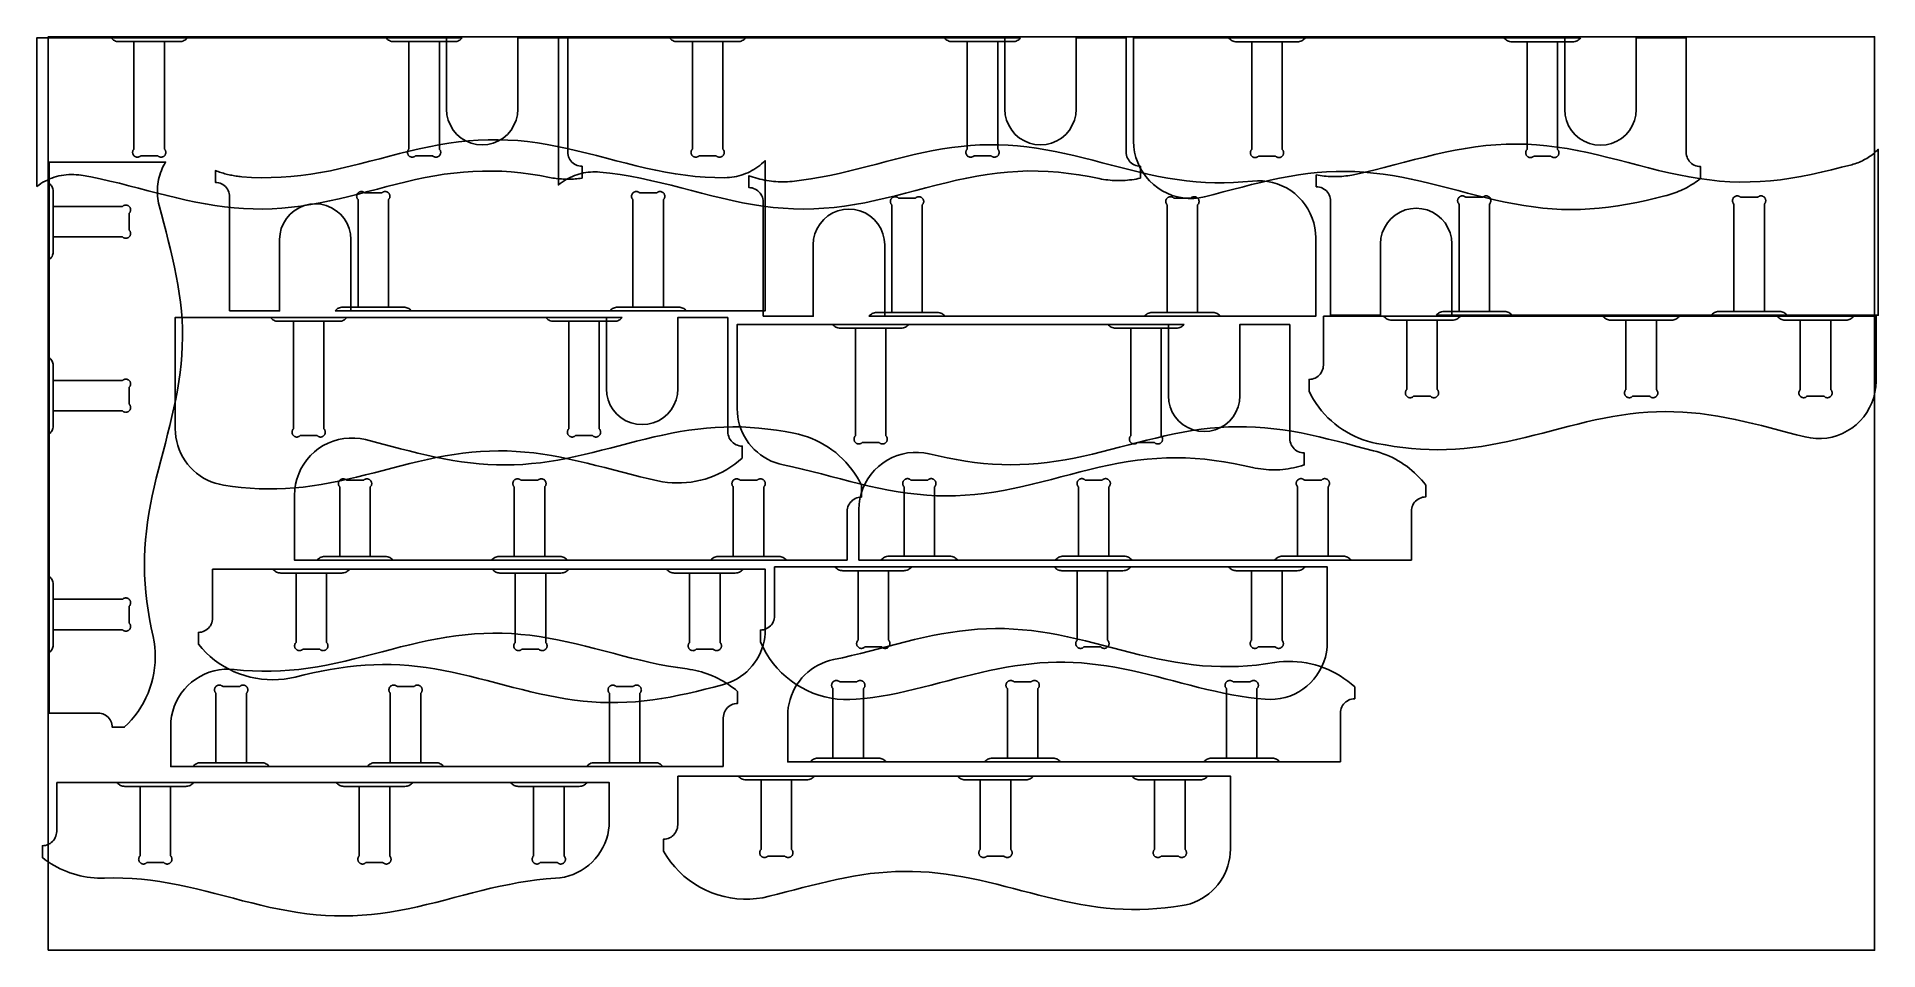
# Model space of a CAD drawing. Header units: inches. Extents: x -0.6 to 96.2, y 0 to 48.
import ezdxf

# ---------------------------------------------------------------- set-up
doc = ezdxf.new("R2010")
doc.units = ezdxf.units.IN

msp = doc.modelspace()

# ---------------------------------------------------------------- linework, layer by layer
at = {"layer": 'BRACKET_CUT_LINE', "color": 4}
for p, q in [((4.508, 47.75), (6.108, 47.75)), ((18.958, 47.75), (20.558, 47.75)), ((33.859, 47.75), (35.459, 47.75)), ((48.309, 47.75), (49.909, 47.75)), ((63.26, 47.738), (64.863, 47.738)), ((77.735, 47.738), (79.337, 47.738)), ((0.257, 37.488), (0.257, 39.088)), ((12.888, 33.052), (14.491, 33.052)), ((17.886, 33.796), (16.286, 33.796)), ((27.363, 33.052), (28.965, 33.052)), ((32.336, 33.796), (30.736, 33.796)), ((45.944, 33.514), (44.342, 33.514)), ((60.418, 33.514), (58.816, 33.514)), ((71.409, 33.113), (73.012, 33.113)), ((75.755, 33.567), (74.155, 33.567)), ((82.928, 33.113), (84.531, 33.113)), ((90.205, 33.567), (88.605, 33.567)), ((92.093, 33.113), (93.696, 33.113)), ((42.429, 32.69), (44.031, 32.69)), ((56.903, 32.69), (58.505, 32.69)), ((0.257, 28.338), (0.257, 29.938)), ((16.93, 20.691), (15.327, 20.691)), ((26.095, 20.691), (24.492, 20.691)), ((37.614, 20.691), (36.011, 20.691)), ((46.59, 20.701), (44.988, 20.701)), ((55.755, 20.701), (54.153, 20.701)), ((67.275, 20.701), (65.672, 20.701)), ((13.025, 19.82), (14.628, 19.82)), ((24.545, 19.82), (26.147, 19.82)), ((33.71, 19.82), (35.312, 19.82)), ((42.565, 19.941), (44.168, 19.941)), ((54.085, 19.941), (55.687, 19.941)), ((63.25, 19.941), (64.853, 19.941)), ((0.257, 16.838), (0.257, 18.438)), ((10.419, 9.85), (8.816, 9.85)), ((19.584, 9.85), (17.981, 9.85)), ((31.103, 9.85), (29.5, 9.85)), ((42.852, 10.091), (41.25, 10.091)), ((52.018, 10.091), (50.415, 10.091)), ((63.537, 10.091), (61.934, 10.091)), ((37.47, 8.949), (39.072, 8.949)), ((48.989, 8.949), (50.592, 8.949)), ((58.154, 8.949), (59.757, 8.949)), ((4.826, 8.607), (6.429, 8.607)), ((16.346, 8.607), (17.948, 8.607)), ((25.511, 8.607), (27.114, 8.607))]:
    msp.add_line(p, q, dxfattribs=at)
at = {"layer": 'BRACKET_OUTLINE', "color": 6}
for points in [[(7.308, 47.95), (7.271, 47.906), (7.229, 47.866), (7.182, 47.832), (7.132, 47.803), (7.079, 47.78), (7.023, 47.763), (6.966, 47.753), (6.908, 47.75), (6.108, 47.75), (6.108, 42.104), (6.125, 42.085), (6.139, 42.066), (6.152, 42.045), (6.163, 42.022), (6.171, 41.999), (6.177, 41.976), (6.18, 41.951), (6.182, 41.927), (6.18, 41.902), (6.177, 41.878), (6.171, 41.854), (6.163, 41.831), (6.152, 41.809), (6.139, 41.788), (6.125, 41.768), (6.108, 41.75), (6.09, 41.734), (6.07, 41.719), (6.049, 41.706), (6.027, 41.696), (6.004, 41.688), (5.98, 41.682), (5.956, 41.678), (5.932, 41.677), (5.907, 41.678), (5.883, 41.682), (5.859, 41.688), (5.836, 41.696), (5.814, 41.706), (5.793, 41.719), (5.773, 41.734), (5.755, 41.75), (4.862, 41.75), (4.844, 41.734), (4.824, 41.719), (4.803, 41.706), (4.781, 41.696), (4.758, 41.688), (4.734, 41.682), (4.71, 41.678), (4.685, 41.677), (4.661, 41.678), (4.636, 41.682), (4.613, 41.688), (4.589, 41.696), (4.567, 41.706), (4.546, 41.719), (4.527, 41.734), (4.508, 41.75), (4.492, 41.768), (4.477, 41.788), (4.465, 41.809), (4.454, 41.831), (4.446, 41.854), (4.44, 41.878), (4.436, 41.902), (4.435, 41.927), (4.436, 41.951), (4.44, 41.976), (4.446, 41.999), (4.454, 42.022), (4.465, 42.045), (4.477, 42.066), (4.492, 42.085), (4.508, 42.104), (4.508, 47.75), (3.708, 47.75), (3.651, 47.753), (3.593, 47.763), (3.538, 47.78), (3.485, 47.803), (3.435, 47.832), (3.388, 47.866), (3.346, 47.906), (3.308, 47.95), (7.308, 47.95)], [(21.758, 47.95), (21.721, 47.906), (21.679, 47.866), (21.632, 47.832), (21.582, 47.803), (21.529, 47.78), (21.473, 47.763), (21.416, 47.753), (21.358, 47.75), (20.558, 47.75), (20.558, 42.104), (20.575, 42.085), (20.589, 42.066), (20.602, 42.045), (20.613, 42.022), (20.621, 41.999), (20.627, 41.976), (20.63, 41.951), (20.632, 41.927), (20.63, 41.902), (20.627, 41.878), (20.621, 41.854), (20.613, 41.831), (20.602, 41.809), (20.589, 41.788), (20.575, 41.768), (20.558, 41.75), (20.54, 41.734), (20.52, 41.719), (20.499, 41.706), (20.477, 41.696), (20.454, 41.688), (20.43, 41.682), (20.406, 41.678), (20.382, 41.677), (20.357, 41.678), (20.333, 41.682), (20.309, 41.688), (20.286, 41.696), (20.264, 41.706), (20.243, 41.719), (20.223, 41.734), (20.205, 41.75), (19.312, 41.75), (19.294, 41.734), (19.274, 41.719), (19.253, 41.706), (19.231, 41.696), (19.208, 41.688), (19.184, 41.682), (19.16, 41.678), (19.135, 41.677), (19.111, 41.678), (19.086, 41.682), (19.063, 41.688), (19.039, 41.696), (19.017, 41.706), (18.996, 41.719), (18.977, 41.734), (18.958, 41.75), (18.942, 41.768), (18.927, 41.788), (18.915, 41.809), (18.904, 41.831), (18.896, 41.854), (18.89, 41.878), (18.886, 41.902), (18.885, 41.927), (18.886, 41.951), (18.89, 41.976), (18.896, 41.999), (18.904, 42.022), (18.915, 42.045), (18.927, 42.066), (18.942, 42.085), (18.958, 42.104), (18.958, 47.75), (18.158, 47.75), (18.101, 47.753), (18.043, 47.763), (17.988, 47.78), (17.935, 47.803), (17.885, 47.832), (17.838, 47.866), (17.796, 47.906), (17.758, 47.95), (21.758, 47.95)], [(36.659, 47.95), (36.622, 47.906), (36.58, 47.866), (36.533, 47.832), (36.483, 47.803), (36.43, 47.78), (36.374, 47.763), (36.317, 47.753), (36.259, 47.75), (35.459, 47.75), (35.459, 42.104), (35.476, 42.085), (35.491, 42.066), (35.503, 42.045), (35.514, 42.022), (35.522, 41.999), (35.528, 41.976), (35.531, 41.951), (35.533, 41.927), (35.531, 41.902), (35.528, 41.878), (35.522, 41.854), (35.514, 41.831), (35.503, 41.809), (35.491, 41.788), (35.476, 41.768), (35.459, 41.75), (35.441, 41.734), (35.422, 41.719), (35.401, 41.706), (35.378, 41.696), (35.355, 41.688), (35.331, 41.682), (35.307, 41.678), (35.283, 41.677), (35.258, 41.678), (35.234, 41.682), (35.21, 41.688), (35.187, 41.696), (35.165, 41.706), (35.144, 41.719), (35.124, 41.734), (35.106, 41.75), (34.213, 41.75), (34.195, 41.734), (34.175, 41.719), (34.154, 41.706), (34.132, 41.696), (34.109, 41.688), (34.085, 41.682), (34.061, 41.678), (34.036, 41.677), (34.012, 41.678), (33.987, 41.682), (33.964, 41.688), (33.941, 41.696), (33.918, 41.706), (33.897, 41.719), (33.878, 41.734), (33.859, 41.75), (33.843, 41.768), (33.828, 41.788), (33.816, 41.809), (33.805, 41.831), (33.797, 41.854), (33.791, 41.878), (33.787, 41.902), (33.786, 41.927), (33.787, 41.951), (33.791, 41.976), (33.797, 41.999), (33.805, 42.022), (33.816, 42.045), (33.828, 42.066), (33.843, 42.085), (33.859, 42.104), (33.859, 47.75), (33.059, 47.75), (33.002, 47.753), (32.945, 47.763), (32.889, 47.78), (32.836, 47.803), (32.786, 47.832), (32.739, 47.866), (32.697, 47.906), (32.659, 47.95), (36.659, 47.95)], [(51.109, 47.95), (51.072, 47.906), (51.03, 47.866), (50.983, 47.832), (50.933, 47.803), (50.88, 47.78), (50.824, 47.763), (50.767, 47.753), (50.709, 47.75), (49.909, 47.75), (49.909, 42.104), (49.926, 42.085), (49.941, 42.066), (49.953, 42.045), (49.964, 42.022), (49.972, 41.999), (49.978, 41.976), (49.981, 41.951), (49.983, 41.927), (49.981, 41.902), (49.978, 41.878), (49.972, 41.854), (49.964, 41.831), (49.953, 41.809), (49.941, 41.788), (49.926, 41.768), (49.909, 41.75), (49.891, 41.734), (49.872, 41.719), (49.851, 41.706), (49.828, 41.696), (49.805, 41.688), (49.781, 41.682), (49.757, 41.678), (49.733, 41.677), (49.708, 41.678), (49.684, 41.682), (49.66, 41.688), (49.637, 41.696), (49.615, 41.706), (49.594, 41.719), (49.574, 41.734), (49.556, 41.75), (48.663, 41.75), (48.645, 41.734), (48.625, 41.719), (48.604, 41.706), (48.582, 41.696), (48.559, 41.688), (48.535, 41.682), (48.511, 41.678), (48.486, 41.677), (48.462, 41.678), (48.437, 41.682), (48.414, 41.688), (48.391, 41.696), (48.368, 41.706), (48.347, 41.719), (48.328, 41.734), (48.309, 41.75), (48.293, 41.768), (48.278, 41.788), (48.266, 41.809), (48.255, 41.831), (48.247, 41.854), (48.241, 41.878), (48.237, 41.902), (48.236, 41.927), (48.237, 41.951), (48.241, 41.976), (48.247, 41.999), (48.255, 42.022), (48.266, 42.045), (48.278, 42.066), (48.293, 42.085), (48.309, 42.104), (48.309, 47.75), (47.509, 47.75), (47.452, 47.753), (47.395, 47.763), (47.339, 47.78), (47.286, 47.803), (47.236, 47.832), (47.189, 47.866), (47.147, 47.906), (47.109, 47.95), (51.109, 47.95)], [(66.065, 47.939), (66.028, 47.894), (65.985, 47.855), (65.939, 47.82), (65.888, 47.791), (65.835, 47.768), (65.779, 47.752), (65.722, 47.742), (65.664, 47.738), (64.863, 47.738), (64.863, 42.083), (64.88, 42.064), (64.894, 42.045), (64.907, 42.023), (64.917, 42.001), (64.926, 41.978), (64.932, 41.954), (64.935, 41.93), (64.936, 41.905), (64.935, 41.881), (64.932, 41.857), (64.926, 41.833), (64.917, 41.81), (64.907, 41.787), (64.894, 41.766), (64.88, 41.747), (64.863, 41.728), (64.845, 41.712), (64.825, 41.697), (64.804, 41.685), (64.782, 41.674), (64.759, 41.666), (64.735, 41.66), (64.711, 41.656), (64.686, 41.655), (64.661, 41.656), (64.637, 41.66), (64.613, 41.666), (64.59, 41.674), (64.568, 41.685), (64.547, 41.697), (64.527, 41.712), (64.509, 41.728), (63.615, 41.728), (63.596, 41.712), (63.577, 41.697), (63.555, 41.685), (63.533, 41.674), (63.51, 41.666), (63.486, 41.66), (63.462, 41.656), (63.437, 41.655), (63.413, 41.656), (63.389, 41.66), (63.365, 41.666), (63.342, 41.674), (63.319, 41.685), (63.298, 41.697), (63.279, 41.712), (63.26, 41.728), (63.244, 41.747), (63.229, 41.766), (63.217, 41.787), (63.206, 41.81), (63.198, 41.833), (63.192, 41.857), (63.188, 41.881), (63.187, 41.905), (63.188, 41.93), (63.192, 41.954), (63.198, 41.978), (63.206, 42.001), (63.217, 42.023), (63.229, 42.045), (63.244, 42.064), (63.26, 42.083), (63.26, 47.738), (62.459, 47.738), (62.401, 47.742), (62.344, 47.752), (62.288, 47.768), (62.235, 47.791), (62.185, 47.82), (62.138, 47.855), (62.096, 47.894), (62.058, 47.939), (66.065, 47.939)], [(80.539, 47.939), (80.502, 47.894), (80.459, 47.855), (80.413, 47.82), (80.363, 47.791), (80.309, 47.768), (80.254, 47.752), (80.196, 47.742), (80.139, 47.738), (79.337, 47.738), (79.337, 42.083), (79.354, 42.064), (79.368, 42.045), (79.381, 42.023), (79.391, 42.001), (79.4, 41.978), (79.406, 41.954), (79.409, 41.93), (79.411, 41.905), (79.409, 41.881), (79.406, 41.857), (79.4, 41.833), (79.391, 41.81), (79.381, 41.787), (79.368, 41.766), (79.354, 41.747), (79.337, 41.728), (79.319, 41.712), (79.299, 41.697), (79.278, 41.685), (79.256, 41.674), (79.233, 41.666), (79.209, 41.66), (79.185, 41.656), (79.16, 41.655), (79.136, 41.656), (79.111, 41.66), (79.087, 41.666), (79.064, 41.674), (79.042, 41.685), (79.021, 41.697), (79.001, 41.712), (78.983, 41.728), (78.089, 41.728), (78.07, 41.712), (78.051, 41.697), (78.03, 41.685), (78.007, 41.674), (77.984, 41.666), (77.96, 41.66), (77.936, 41.656), (77.912, 41.655), (77.887, 41.656), (77.863, 41.66), (77.839, 41.666), (77.816, 41.674), (77.794, 41.685), (77.772, 41.697), (77.753, 41.712), (77.735, 41.728), (77.718, 41.747), (77.703, 41.766), (77.691, 41.787), (77.68, 41.81), (77.672, 41.833), (77.666, 41.857), (77.662, 41.881), (77.661, 41.905), (77.662, 41.93), (77.666, 41.954), (77.672, 41.978), (77.68, 42.001), (77.691, 42.023), (77.703, 42.045), (77.718, 42.064), (77.735, 42.083), (77.735, 47.738), (76.933, 47.738), (76.875, 47.742), (76.818, 47.752), (76.763, 47.768), (76.709, 47.791), (76.659, 47.82), (76.612, 47.855), (76.57, 47.894), (76.533, 47.939), (80.539, 47.939)], [(0.057, 40.288), (0.101, 40.25), (0.14, 40.208), (0.175, 40.162), (0.204, 40.111), (0.227, 40.058), (0.243, 40.003), (0.253, 39.946), (0.257, 39.888), (0.257, 39.088), (3.903, 39.088), (3.921, 39.104), (3.941, 39.119), (3.962, 39.132), (3.984, 39.142), (4.007, 39.15), (4.031, 39.156), (4.055, 39.16), (4.08, 39.161), (4.104, 39.16), (4.129, 39.156), (4.152, 39.15), (4.175, 39.142), (4.198, 39.132), (4.219, 39.119), (4.238, 39.104), (4.257, 39.088), (4.273, 39.07), (4.288, 39.05), (4.3, 39.029), (4.311, 39.007), (4.319, 38.984), (4.325, 38.96), (4.329, 38.936), (4.33, 38.911), (4.329, 38.887), (4.325, 38.862), (4.319, 38.838), (4.311, 38.815), (4.3, 38.793), (4.288, 38.772), (4.273, 38.752), (4.257, 38.734), (4.257, 37.841), (4.273, 37.823), (4.288, 37.804), (4.3, 37.782), (4.311, 37.76), (4.319, 37.737), (4.325, 37.713), (4.329, 37.689), (4.33, 37.665), (4.329, 37.64), (4.325, 37.616), (4.319, 37.592), (4.311, 37.569), (4.3, 37.547), (4.288, 37.526), (4.273, 37.506), (4.257, 37.488), (4.238, 37.471), (4.219, 37.457), (4.198, 37.444), (4.175, 37.434), (4.152, 37.425), (4.129, 37.419), (4.104, 37.416), (4.08, 37.415), (4.055, 37.416), (4.031, 37.419), (4.007, 37.425), (3.984, 37.434), (3.962, 37.444), (3.941, 37.457), (3.921, 37.471), (3.903, 37.488), (0.257, 37.488), (0.257, 36.688), (0.253, 36.63), (0.243, 36.573), (0.227, 36.517), (0.204, 36.464), (0.175, 36.414), (0.14, 36.367), (0.101, 36.325), (0.057, 36.288), (0.057, 40.288)], [(15.086, 33.596), (15.123, 33.64), (15.165, 33.68), (15.212, 33.715), (15.262, 33.743), (15.315, 33.766), (15.371, 33.783), (15.428, 33.793), (15.486, 33.796), (16.286, 33.796), (16.286, 39.443), (16.269, 39.461), (16.254, 39.481), (16.242, 39.502), (16.231, 39.524), (16.223, 39.547), (16.217, 39.571), (16.214, 39.595), (16.212, 39.619), (16.214, 39.644), (16.217, 39.668), (16.223, 39.692), (16.231, 39.715), (16.242, 39.737), (16.254, 39.758), (16.269, 39.778), (16.286, 39.796), (16.304, 39.813), (16.323, 39.827), (16.344, 39.84), (16.367, 39.85), (16.39, 39.859), (16.414, 39.865), (16.438, 39.868), (16.462, 39.869), (16.487, 39.868), (16.511, 39.865), (16.535, 39.859), (16.558, 39.85), (16.58, 39.84), (16.601, 39.827), (16.621, 39.813), (16.639, 39.796), (17.532, 39.796), (17.55, 39.813), (17.57, 39.827), (17.591, 39.84), (17.613, 39.85), (17.636, 39.859), (17.66, 39.865), (17.684, 39.868), (17.709, 39.869), (17.733, 39.868), (17.758, 39.865), (17.781, 39.859), (17.804, 39.85), (17.827, 39.84), (17.848, 39.827), (17.867, 39.813), (17.886, 39.796), (17.902, 39.778), (17.917, 39.758), (17.929, 39.737), (17.94, 39.715), (17.948, 39.692), (17.954, 39.668), (17.958, 39.644), (17.959, 39.619), (17.958, 39.595), (17.954, 39.571), (17.948, 39.547), (17.94, 39.524), (17.929, 39.502), (17.917, 39.481), (17.902, 39.461), (17.886, 39.443), (17.886, 33.796), (18.686, 33.796), (18.743, 33.793), (18.8, 33.783), (18.856, 33.766), (18.909, 33.743), (18.959, 33.715), (19.006, 33.68), (19.048, 33.64), (19.086, 33.596), (15.086, 33.596)], [(29.536, 33.596), (29.573, 33.64), (29.615, 33.68), (29.662, 33.715), (29.712, 33.743), (29.765, 33.766), (29.821, 33.783), (29.878, 33.793), (29.936, 33.796), (30.736, 33.796), (30.736, 39.443), (30.719, 39.461), (30.704, 39.481), (30.692, 39.502), (30.681, 39.524), (30.673, 39.547), (30.667, 39.571), (30.664, 39.595), (30.662, 39.619), (30.664, 39.644), (30.667, 39.668), (30.673, 39.692), (30.681, 39.715), (30.692, 39.737), (30.704, 39.758), (30.719, 39.778), (30.736, 39.796), (30.754, 39.813), (30.773, 39.827), (30.794, 39.84), (30.817, 39.85), (30.84, 39.859), (30.864, 39.865), (30.888, 39.868), (30.912, 39.869), (30.937, 39.868), (30.961, 39.865), (30.985, 39.859), (31.008, 39.85), (31.03, 39.84), (31.051, 39.827), (31.071, 39.813), (31.089, 39.796), (31.982, 39.796), (32, 39.813), (32.02, 39.827), (32.041, 39.84), (32.063, 39.85), (32.086, 39.859), (32.11, 39.865), (32.134, 39.868), (32.159, 39.869), (32.183, 39.868), (32.208, 39.865), (32.231, 39.859), (32.254, 39.85), (32.277, 39.84), (32.298, 39.827), (32.317, 39.813), (32.336, 39.796), (32.352, 39.778), (32.367, 39.758), (32.379, 39.737), (32.39, 39.715), (32.398, 39.692), (32.404, 39.668), (32.408, 39.644), (32.409, 39.619), (32.408, 39.595), (32.404, 39.571), (32.398, 39.547), (32.39, 39.524), (32.379, 39.502), (32.367, 39.481), (32.352, 39.461), (32.336, 39.443), (32.336, 33.796), (33.136, 33.796), (33.193, 33.793), (33.25, 33.783), (33.306, 33.766), (33.359, 33.743), (33.409, 33.715), (33.456, 33.68), (33.498, 33.64), (33.536, 33.596), (29.536, 33.596)], [(43.14, 33.314), (43.177, 33.358), (43.219, 33.398), (43.266, 33.432), (43.316, 33.461), (43.37, 33.484), (43.425, 33.501), (43.482, 33.511), (43.54, 33.514), (44.342, 33.514), (44.342, 39.17), (44.325, 39.188), (44.31, 39.208), (44.298, 39.229), (44.287, 39.251), (44.279, 39.274), (44.273, 39.298), (44.269, 39.323), (44.268, 39.347), (44.269, 39.372), (44.273, 39.396), (44.279, 39.42), (44.287, 39.443), (44.298, 39.465), (44.31, 39.486), (44.325, 39.506), (44.342, 39.524), (44.36, 39.541), (44.379, 39.555), (44.401, 39.568), (44.423, 39.578), (44.446, 39.587), (44.47, 39.593), (44.494, 39.596), (44.519, 39.597), (44.543, 39.596), (44.567, 39.593), (44.591, 39.587), (44.614, 39.578), (44.637, 39.568), (44.658, 39.555), (44.677, 39.541), (44.696, 39.524), (45.59, 39.524), (45.608, 39.541), (45.628, 39.555), (45.649, 39.568), (45.671, 39.578), (45.694, 39.587), (45.718, 39.593), (45.743, 39.596), (45.767, 39.597), (45.792, 39.596), (45.816, 39.593), (45.84, 39.587), (45.863, 39.578), (45.885, 39.568), (45.906, 39.555), (45.926, 39.541), (45.944, 39.524), (45.961, 39.506), (45.975, 39.486), (45.988, 39.465), (45.998, 39.443), (46.007, 39.42), (46.013, 39.396), (46.016, 39.372), (46.018, 39.347), (46.016, 39.323), (46.013, 39.298), (46.007, 39.274), (45.998, 39.251), (45.988, 39.229), (45.975, 39.208), (45.961, 39.188), (45.944, 39.17), (45.944, 33.514), (46.746, 33.514), (46.803, 33.511), (46.861, 33.501), (46.916, 33.484), (46.97, 33.461), (47.02, 33.432), (47.066, 33.398), (47.109, 33.358), (47.146, 33.314), (43.14, 33.314)], [(57.614, 33.314), (57.651, 33.358), (57.693, 33.398), (57.74, 33.432), (57.79, 33.461), (57.844, 33.484), (57.899, 33.501), (57.956, 33.511), (58.014, 33.514), (58.816, 33.514), (58.816, 39.17), (58.799, 39.188), (58.785, 39.208), (58.772, 39.229), (58.761, 39.251), (58.753, 39.274), (58.747, 39.298), (58.744, 39.323), (58.742, 39.347), (58.744, 39.372), (58.747, 39.396), (58.753, 39.42), (58.761, 39.443), (58.772, 39.465), (58.785, 39.486), (58.799, 39.506), (58.816, 39.524), (58.834, 39.541), (58.854, 39.555), (58.875, 39.568), (58.897, 39.578), (58.92, 39.587), (58.944, 39.593), (58.968, 39.596), (58.993, 39.597), (59.017, 39.596), (59.042, 39.593), (59.065, 39.587), (59.089, 39.578), (59.111, 39.568), (59.132, 39.555), (59.152, 39.541), (59.17, 39.524), (60.064, 39.524), (60.082, 39.541), (60.102, 39.555), (60.123, 39.568), (60.145, 39.578), (60.169, 39.587), (60.192, 39.593), (60.217, 39.596), (60.241, 39.597), (60.266, 39.596), (60.29, 39.593), (60.314, 39.587), (60.337, 39.578), (60.359, 39.568), (60.38, 39.555), (60.4, 39.541), (60.418, 39.524), (60.435, 39.506), (60.449, 39.486), (60.462, 39.465), (60.473, 39.443), (60.481, 39.42), (60.487, 39.396), (60.49, 39.372), (60.492, 39.347), (60.49, 39.323), (60.487, 39.298), (60.481, 39.274), (60.473, 39.251), (60.462, 39.229), (60.449, 39.208), (60.435, 39.188), (60.418, 39.17), (60.418, 33.514), (61.22, 33.514), (61.278, 33.511), (61.335, 33.501), (61.39, 33.484), (61.444, 33.461), (61.494, 33.432), (61.541, 33.398), (61.583, 33.358), (61.62, 33.314), (57.614, 33.314)], [(72.955, 33.367), (72.993, 33.412), (73.035, 33.451), (73.081, 33.486), (73.132, 33.515), (73.185, 33.537), (73.24, 33.554), (73.297, 33.564), (73.355, 33.567), (74.155, 33.567), (74.155, 39.214), (74.139, 39.232), (74.124, 39.252), (74.112, 39.273), (74.101, 39.295), (74.093, 39.318), (74.087, 39.342), (74.083, 39.366), (74.082, 39.391), (74.083, 39.415), (74.087, 39.439), (74.093, 39.463), (74.101, 39.486), (74.112, 39.508), (74.124, 39.529), (74.139, 39.549), (74.155, 39.567), (74.173, 39.584), (74.193, 39.598), (74.214, 39.611), (74.236, 39.622), (74.259, 39.63), (74.283, 39.636), (74.308, 39.639), (74.332, 39.641), (74.357, 39.639), (74.381, 39.636), (74.405, 39.63), (74.428, 39.622), (74.45, 39.611), (74.471, 39.598), (74.491, 39.584), (74.509, 39.567), (75.402, 39.567), (75.42, 39.584), (75.44, 39.598), (75.461, 39.611), (75.483, 39.622), (75.506, 39.63), (75.53, 39.636), (75.554, 39.639), (75.578, 39.641), (75.603, 39.639), (75.627, 39.636), (75.651, 39.63), (75.674, 39.622), (75.696, 39.611), (75.717, 39.598), (75.737, 39.584), (75.755, 39.567), (75.772, 39.549), (75.786, 39.529), (75.799, 39.508), (75.809, 39.486), (75.818, 39.463), (75.824, 39.439), (75.827, 39.415), (75.828, 39.391), (75.827, 39.366), (75.824, 39.342), (75.818, 39.318), (75.809, 39.295), (75.799, 39.273), (75.786, 39.252), (75.772, 39.232), (75.755, 39.214), (75.755, 33.567), (76.555, 33.567), (76.613, 33.564), (76.67, 33.554), (76.726, 33.537), (76.779, 33.515), (76.829, 33.486), (76.876, 33.451), (76.918, 33.412), (76.955, 33.367), (72.955, 33.367)], [(87.405, 33.367), (87.443, 33.412), (87.485, 33.451), (87.531, 33.486), (87.582, 33.515), (87.635, 33.537), (87.69, 33.554), (87.747, 33.564), (87.805, 33.567), (88.605, 33.567), (88.605, 39.214), (88.589, 39.232), (88.574, 39.252), (88.562, 39.273), (88.551, 39.295), (88.543, 39.318), (88.537, 39.342), (88.533, 39.366), (88.532, 39.391), (88.533, 39.415), (88.537, 39.439), (88.543, 39.463), (88.551, 39.486), (88.562, 39.508), (88.574, 39.529), (88.589, 39.549), (88.605, 39.567), (88.623, 39.584), (88.643, 39.598), (88.664, 39.611), (88.686, 39.622), (88.709, 39.63), (88.733, 39.636), (88.758, 39.639), (88.782, 39.641), (88.807, 39.639), (88.831, 39.636), (88.855, 39.63), (88.878, 39.622), (88.9, 39.611), (88.921, 39.598), (88.941, 39.584), (88.959, 39.567), (89.852, 39.567), (89.87, 39.584), (89.89, 39.598), (89.911, 39.611), (89.933, 39.622), (89.956, 39.63), (89.98, 39.636), (90.004, 39.639), (90.028, 39.641), (90.053, 39.639), (90.077, 39.636), (90.101, 39.63), (90.124, 39.622), (90.146, 39.611), (90.167, 39.598), (90.187, 39.584), (90.205, 39.567), (90.222, 39.549), (90.236, 39.529), (90.249, 39.508), (90.259, 39.486), (90.268, 39.463), (90.274, 39.439), (90.277, 39.415), (90.278, 39.391), (90.277, 39.366), (90.274, 39.342), (90.268, 39.318), (90.259, 39.295), (90.249, 39.273), (90.236, 39.252), (90.222, 39.232), (90.205, 39.214), (90.205, 33.567), (91.005, 33.567), (91.063, 33.564), (91.12, 33.554), (91.176, 33.537), (91.229, 33.515), (91.279, 33.486), (91.326, 33.451), (91.368, 33.412), (91.405, 33.367), (87.405, 33.367)], [(15.693, 33.252), (15.656, 33.208), (15.613, 33.168), (15.567, 33.133), (15.516, 33.104), (15.463, 33.082), (15.408, 33.065), (15.35, 33.055), (15.292, 33.052), (14.491, 33.052), (14.491, 27.396), (14.508, 27.378), (14.522, 27.358), (14.535, 27.337), (14.545, 27.314), (14.554, 27.291), (14.56, 27.268), (14.563, 27.243), (14.564, 27.219), (14.563, 27.194), (14.56, 27.17), (14.554, 27.146), (14.545, 27.123), (14.535, 27.101), (14.522, 27.08), (14.508, 27.06), (14.491, 27.042), (14.473, 27.025), (14.453, 27.01), (14.432, 26.998), (14.41, 26.987), (14.387, 26.979), (14.363, 26.973), (14.339, 26.969), (14.314, 26.968), (14.29, 26.969), (14.265, 26.973), (14.241, 26.979), (14.218, 26.987), (14.196, 26.998), (14.175, 27.01), (14.155, 27.025), (14.137, 27.042), (13.243, 27.042), (13.224, 27.025), (13.205, 27.01), (13.184, 26.998), (13.161, 26.987), (13.138, 26.979), (13.114, 26.973), (13.09, 26.969), (13.066, 26.968), (13.041, 26.969), (13.017, 26.973), (12.993, 26.979), (12.97, 26.987), (12.948, 26.998), (12.926, 27.01), (12.907, 27.025), (12.888, 27.042), (12.872, 27.06), (12.857, 27.08), (12.845, 27.101), (12.834, 27.123), (12.826, 27.146), (12.82, 27.17), (12.816, 27.194), (12.815, 27.219), (12.816, 27.243), (12.82, 27.268), (12.826, 27.291), (12.834, 27.314), (12.845, 27.337), (12.857, 27.358), (12.872, 27.378), (12.888, 27.396), (12.888, 33.052), (12.087, 33.052), (12.029, 33.055), (11.972, 33.065), (11.916, 33.082), (11.863, 33.104), (11.813, 33.133), (11.766, 33.168), (11.724, 33.208), (11.686, 33.252), (15.693, 33.252)], [(30.167, 33.252), (30.13, 33.208), (30.088, 33.168), (30.041, 33.133), (29.991, 33.104), (29.937, 33.082), (29.882, 33.065), (29.825, 33.055), (29.767, 33.052), (28.965, 33.052), (28.965, 27.396), (28.982, 27.378), (28.996, 27.358), (29.009, 27.337), (29.02, 27.314), (29.028, 27.291), (29.034, 27.268), (29.037, 27.243), (29.039, 27.219), (29.037, 27.194), (29.034, 27.17), (29.028, 27.146), (29.02, 27.123), (29.009, 27.101), (28.996, 27.08), (28.982, 27.06), (28.965, 27.042), (28.947, 27.025), (28.927, 27.01), (28.906, 26.998), (28.884, 26.987), (28.861, 26.979), (28.837, 26.973), (28.813, 26.969), (28.788, 26.968), (28.764, 26.969), (28.739, 26.973), (28.716, 26.979), (28.692, 26.987), (28.67, 26.998), (28.649, 27.01), (28.629, 27.025), (28.611, 27.042), (27.717, 27.042), (27.699, 27.025), (27.679, 27.01), (27.658, 26.998), (27.636, 26.987), (27.612, 26.979), (27.589, 26.973), (27.564, 26.969), (27.54, 26.968), (27.515, 26.969), (27.491, 26.973), (27.467, 26.979), (27.444, 26.987), (27.422, 26.998), (27.401, 27.01), (27.381, 27.025), (27.363, 27.042), (27.346, 27.06), (27.331, 27.08), (27.319, 27.101), (27.308, 27.123), (27.3, 27.146), (27.294, 27.17), (27.29, 27.194), (27.289, 27.219), (27.29, 27.243), (27.294, 27.268), (27.3, 27.291), (27.308, 27.314), (27.319, 27.337), (27.331, 27.358), (27.346, 27.378), (27.363, 27.396), (27.363, 33.052), (26.561, 33.052), (26.503, 33.055), (26.446, 33.065), (26.391, 33.082), (26.337, 33.104), (26.287, 33.133), (26.24, 33.168), (26.198, 33.208), (26.161, 33.252), (30.167, 33.252)], [(74.214, 33.314), (74.176, 33.269), (74.134, 33.23), (74.087, 33.195), (74.037, 33.166), (73.984, 33.143), (73.928, 33.127), (73.871, 33.117), (73.813, 33.113), (73.012, 33.113), (73.012, 29.461), (73.028, 29.443), (73.043, 29.423), (73.055, 29.402), (73.066, 29.379), (73.074, 29.356), (73.08, 29.332), (73.084, 29.308), (73.085, 29.284), (73.084, 29.259), (73.08, 29.235), (73.074, 29.211), (73.066, 29.188), (73.055, 29.166), (73.043, 29.145), (73.028, 29.125), (73.012, 29.107), (72.993, 29.09), (72.974, 29.075), (72.953, 29.063), (72.93, 29.052), (72.907, 29.044), (72.883, 29.038), (72.859, 29.034), (72.835, 29.033), (72.81, 29.034), (72.786, 29.038), (72.762, 29.044), (72.739, 29.052), (72.717, 29.063), (72.695, 29.075), (72.676, 29.09), (72.658, 29.107), (71.763, 29.107), (71.745, 29.09), (71.725, 29.075), (71.704, 29.063), (71.682, 29.052), (71.659, 29.044), (71.635, 29.038), (71.611, 29.034), (71.586, 29.033), (71.561, 29.034), (71.537, 29.038), (71.513, 29.044), (71.49, 29.052), (71.468, 29.063), (71.447, 29.075), (71.427, 29.09), (71.409, 29.107), (71.392, 29.125), (71.378, 29.145), (71.365, 29.166), (71.355, 29.188), (71.346, 29.211), (71.34, 29.235), (71.337, 29.259), (71.336, 29.284), (71.337, 29.308), (71.34, 29.332), (71.346, 29.356), (71.355, 29.379), (71.365, 29.402), (71.378, 29.423), (71.392, 29.443), (71.409, 29.461), (71.409, 33.113), (70.608, 33.113), (70.55, 33.117), (70.493, 33.127), (70.437, 33.143), (70.384, 33.166), (70.333, 33.195), (70.287, 33.23), (70.244, 33.269), (70.207, 33.314), (74.214, 33.314)], [(85.733, 33.314), (85.695, 33.269), (85.653, 33.23), (85.606, 33.195), (85.556, 33.166), (85.503, 33.143), (85.447, 33.127), (85.39, 33.117), (85.332, 33.113), (84.531, 33.113), (84.531, 29.461), (84.547, 29.443), (84.562, 29.423), (84.575, 29.402), (84.585, 29.379), (84.593, 29.356), (84.599, 29.332), (84.603, 29.308), (84.604, 29.284), (84.603, 29.259), (84.599, 29.235), (84.593, 29.211), (84.585, 29.188), (84.575, 29.166), (84.562, 29.145), (84.547, 29.125), (84.531, 29.107), (84.513, 29.09), (84.493, 29.075), (84.472, 29.063), (84.45, 29.052), (84.426, 29.044), (84.403, 29.038), (84.378, 29.034), (84.354, 29.033), (84.329, 29.034), (84.305, 29.038), (84.281, 29.044), (84.258, 29.052), (84.236, 29.063), (84.215, 29.075), (84.195, 29.09), (84.177, 29.107), (83.282, 29.107), (83.264, 29.09), (83.244, 29.075), (83.223, 29.063), (83.201, 29.052), (83.178, 29.044), (83.154, 29.038), (83.13, 29.034), (83.105, 29.033), (83.081, 29.034), (83.056, 29.038), (83.033, 29.044), (83.009, 29.052), (82.987, 29.063), (82.966, 29.075), (82.946, 29.09), (82.928, 29.107), (82.912, 29.125), (82.897, 29.145), (82.884, 29.166), (82.874, 29.188), (82.866, 29.211), (82.86, 29.235), (82.856, 29.259), (82.855, 29.284), (82.856, 29.308), (82.86, 29.332), (82.866, 29.356), (82.874, 29.379), (82.884, 29.402), (82.897, 29.423), (82.912, 29.443), (82.928, 29.461), (82.928, 33.113), (82.127, 33.113), (82.069, 33.117), (82.012, 33.127), (81.956, 33.143), (81.903, 33.166), (81.853, 33.195), (81.806, 33.23), (81.764, 33.269), (81.726, 33.314), (85.733, 33.314)], [(94.898, 33.314), (94.861, 33.269), (94.818, 33.23), (94.772, 33.195), (94.721, 33.166), (94.668, 33.143), (94.613, 33.127), (94.555, 33.117), (94.497, 33.113), (93.696, 33.113), (93.696, 29.461), (93.713, 29.443), (93.727, 29.423), (93.74, 29.402), (93.75, 29.379), (93.759, 29.356), (93.765, 29.332), (93.768, 29.308), (93.769, 29.284), (93.768, 29.259), (93.765, 29.235), (93.759, 29.211), (93.75, 29.188), (93.74, 29.166), (93.727, 29.145), (93.713, 29.125), (93.696, 29.107), (93.678, 29.09), (93.658, 29.075), (93.637, 29.063), (93.615, 29.052), (93.592, 29.044), (93.568, 29.038), (93.544, 29.034), (93.519, 29.033), (93.495, 29.034), (93.47, 29.038), (93.446, 29.044), (93.423, 29.052), (93.401, 29.063), (93.38, 29.075), (93.36, 29.09), (93.342, 29.107), (92.448, 29.107), (92.429, 29.09), (92.41, 29.075), (92.389, 29.063), (92.366, 29.052), (92.343, 29.044), (92.319, 29.038), (92.295, 29.034), (92.271, 29.033), (92.246, 29.034), (92.222, 29.038), (92.198, 29.044), (92.175, 29.052), (92.152, 29.063), (92.131, 29.075), (92.112, 29.09), (92.093, 29.107), (92.077, 29.125), (92.062, 29.145), (92.05, 29.166), (92.039, 29.188), (92.031, 29.211), (92.025, 29.235), (92.021, 29.259), (92.02, 29.284), (92.021, 29.308), (92.025, 29.332), (92.031, 29.356), (92.039, 29.379), (92.05, 29.402), (92.062, 29.423), (92.077, 29.443), (92.093, 29.461), (92.093, 33.113), (91.292, 33.113), (91.234, 33.117), (91.177, 33.127), (91.121, 33.143), (91.068, 33.166), (91.018, 33.195), (90.971, 33.23), (90.929, 33.269), (90.891, 33.314), (94.898, 33.314)], [(45.233, 32.89), (45.196, 32.846), (45.154, 32.806), (45.107, 32.772), (45.057, 32.743), (45.003, 32.72), (44.948, 32.703), (44.891, 32.693), (44.833, 32.69), (44.031, 32.69), (44.031, 27.034), (44.048, 27.016), (44.062, 26.996), (44.075, 26.975), (44.086, 26.953), (44.094, 26.93), (44.1, 26.906), (44.103, 26.881), (44.105, 26.857), (44.103, 26.832), (44.1, 26.808), (44.094, 26.784), (44.086, 26.761), (44.075, 26.739), (44.062, 26.718), (44.048, 26.698), (44.031, 26.68), (44.013, 26.663), (43.993, 26.649), (43.972, 26.636), (43.95, 26.626), (43.927, 26.617), (43.903, 26.611), (43.879, 26.608), (43.854, 26.607), (43.83, 26.608), (43.805, 26.611), (43.782, 26.617), (43.758, 26.626), (43.736, 26.636), (43.715, 26.649), (43.695, 26.663), (43.677, 26.68), (42.783, 26.68), (42.765, 26.663), (42.745, 26.649), (42.724, 26.636), (42.701, 26.626), (42.678, 26.617), (42.655, 26.611), (42.63, 26.608), (42.606, 26.607), (42.581, 26.608), (42.557, 26.611), (42.533, 26.617), (42.51, 26.626), (42.488, 26.636), (42.467, 26.649), (42.447, 26.663), (42.429, 26.68), (42.412, 26.698), (42.397, 26.718), (42.385, 26.739), (42.374, 26.761), (42.366, 26.784), (42.36, 26.808), (42.356, 26.832), (42.355, 26.857), (42.356, 26.881), (42.36, 26.906), (42.366, 26.93), (42.374, 26.953), (42.385, 26.975), (42.397, 26.996), (42.412, 27.016), (42.429, 27.034), (42.429, 32.69), (41.627, 32.69), (41.569, 32.693), (41.512, 32.703), (41.457, 32.72), (41.403, 32.743), (41.353, 32.772), (41.306, 32.806), (41.264, 32.846), (41.227, 32.89), (45.233, 32.89)], [(59.707, 32.89), (59.67, 32.846), (59.628, 32.806), (59.581, 32.772), (59.531, 32.743), (59.477, 32.72), (59.422, 32.703), (59.365, 32.693), (59.307, 32.69), (58.505, 32.69), (58.505, 27.034), (58.522, 27.016), (58.537, 26.996), (58.549, 26.975), (58.56, 26.953), (58.568, 26.93), (58.574, 26.906), (58.578, 26.881), (58.579, 26.857), (58.578, 26.832), (58.574, 26.808), (58.568, 26.784), (58.56, 26.761), (58.549, 26.739), (58.537, 26.718), (58.522, 26.698), (58.505, 26.68), (58.487, 26.663), (58.467, 26.649), (58.446, 26.636), (58.424, 26.626), (58.401, 26.617), (58.377, 26.611), (58.353, 26.608), (58.328, 26.607), (58.304, 26.608), (58.279, 26.611), (58.256, 26.617), (58.233, 26.626), (58.21, 26.636), (58.189, 26.649), (58.169, 26.663), (58.151, 26.68), (57.257, 26.68), (57.239, 26.663), (57.219, 26.649), (57.198, 26.636), (57.176, 26.626), (57.152, 26.617), (57.129, 26.611), (57.104, 26.608), (57.08, 26.607), (57.055, 26.608), (57.031, 26.611), (57.007, 26.617), (56.984, 26.626), (56.962, 26.636), (56.941, 26.649), (56.921, 26.663), (56.903, 26.68), (56.886, 26.698), (56.872, 26.718), (56.859, 26.739), (56.848, 26.761), (56.84, 26.784), (56.834, 26.808), (56.831, 26.832), (56.829, 26.857), (56.831, 26.881), (56.834, 26.906), (56.84, 26.93), (56.848, 26.953), (56.859, 26.975), (56.872, 26.996), (56.886, 27.016), (56.903, 27.034), (56.903, 32.69), (56.101, 32.69), (56.043, 32.693), (55.986, 32.703), (55.931, 32.72), (55.877, 32.743), (55.827, 32.772), (55.78, 32.806), (55.738, 32.846), (55.701, 32.89), (59.707, 32.89)], [(0.057, 31.138), (0.101, 31.1), (0.14, 31.058), (0.175, 31.012), (0.204, 30.961), (0.227, 30.908), (0.243, 30.853), (0.253, 30.796), (0.257, 30.738), (0.257, 29.938), (3.903, 29.938), (3.921, 29.954), (3.941, 29.969), (3.962, 29.982), (3.984, 29.992), (4.007, 30), (4.031, 30.006), (4.055, 30.01), (4.08, 30.011), (4.104, 30.01), (4.129, 30.006), (4.152, 30), (4.175, 29.992), (4.198, 29.982), (4.219, 29.969), (4.238, 29.954), (4.257, 29.938), (4.273, 29.92), (4.288, 29.9), (4.3, 29.879), (4.311, 29.857), (4.319, 29.834), (4.325, 29.81), (4.329, 29.786), (4.33, 29.761), (4.329, 29.737), (4.325, 29.712), (4.319, 29.688), (4.311, 29.665), (4.3, 29.643), (4.288, 29.622), (4.273, 29.602), (4.257, 29.584), (4.257, 28.691), (4.273, 28.673), (4.288, 28.654), (4.3, 28.632), (4.311, 28.61), (4.319, 28.587), (4.325, 28.563), (4.329, 28.539), (4.33, 28.515), (4.329, 28.49), (4.325, 28.466), (4.319, 28.442), (4.311, 28.419), (4.3, 28.397), (4.288, 28.376), (4.273, 28.356), (4.257, 28.338), (4.238, 28.321), (4.219, 28.307), (4.198, 28.294), (4.175, 28.284), (4.152, 28.275), (4.129, 28.269), (4.104, 28.266), (4.08, 28.265), (4.055, 28.266), (4.031, 28.269), (4.007, 28.275), (3.984, 28.284), (3.962, 28.294), (3.941, 28.307), (3.921, 28.321), (3.903, 28.338), (0.257, 28.338), (0.257, 27.538), (0.253, 27.48), (0.243, 27.423), (0.227, 27.367), (0.204, 27.314), (0.175, 27.264), (0.14, 27.217), (0.101, 27.175), (0.057, 27.138), (0.057, 31.138)], [(14.125, 20.49), (14.162, 20.534), (14.205, 20.574), (14.251, 20.609), (14.302, 20.638), (14.355, 20.661), (14.41, 20.677), (14.468, 20.687), (14.525, 20.691), (15.327, 20.691), (15.327, 24.343), (15.31, 24.361), (15.296, 24.381), (15.283, 24.402), (15.273, 24.424), (15.264, 24.447), (15.258, 24.471), (15.255, 24.496), (15.253, 24.52), (15.255, 24.545), (15.258, 24.569), (15.264, 24.593), (15.273, 24.616), (15.283, 24.638), (15.296, 24.659), (15.31, 24.679), (15.327, 24.697), (15.345, 24.714), (15.365, 24.728), (15.386, 24.741), (15.408, 24.751), (15.431, 24.76), (15.455, 24.766), (15.479, 24.769), (15.504, 24.771), (15.528, 24.769), (15.553, 24.766), (15.577, 24.76), (15.6, 24.751), (15.622, 24.741), (15.643, 24.728), (15.663, 24.714), (15.681, 24.697), (16.575, 24.697), (16.594, 24.714), (16.613, 24.728), (16.634, 24.741), (16.657, 24.751), (16.68, 24.76), (16.704, 24.766), (16.728, 24.769), (16.752, 24.771), (16.777, 24.769), (16.801, 24.766), (16.825, 24.76), (16.848, 24.751), (16.87, 24.741), (16.892, 24.728), (16.911, 24.714), (16.93, 24.697), (16.946, 24.679), (16.961, 24.659), (16.973, 24.638), (16.984, 24.616), (16.992, 24.593), (16.998, 24.569), (17.002, 24.545), (17.003, 24.52), (17.002, 24.496), (16.998, 24.471), (16.992, 24.447), (16.984, 24.424), (16.973, 24.402), (16.961, 24.381), (16.946, 24.361), (16.93, 24.343), (16.93, 20.691), (17.731, 20.691), (17.789, 20.687), (17.846, 20.677), (17.902, 20.661), (17.955, 20.638), (18.005, 20.609), (18.052, 20.574), (18.094, 20.534), (18.132, 20.49), (14.125, 20.49)], [(23.29, 20.49), (23.328, 20.534), (23.37, 20.574), (23.416, 20.609), (23.467, 20.638), (23.52, 20.661), (23.576, 20.677), (23.633, 20.687), (23.691, 20.691), (24.492, 20.691), (24.492, 24.343), (24.476, 24.361), (24.461, 24.381), (24.448, 24.402), (24.438, 24.424), (24.43, 24.447), (24.424, 24.471), (24.42, 24.496), (24.419, 24.52), (24.42, 24.545), (24.424, 24.569), (24.43, 24.593), (24.438, 24.616), (24.448, 24.638), (24.461, 24.659), (24.476, 24.679), (24.492, 24.697), (24.51, 24.714), (24.53, 24.728), (24.551, 24.741), (24.573, 24.751), (24.596, 24.76), (24.62, 24.766), (24.645, 24.769), (24.669, 24.771), (24.694, 24.769), (24.718, 24.766), (24.742, 24.76), (24.765, 24.751), (24.787, 24.741), (24.808, 24.728), (24.828, 24.714), (24.846, 24.697), (25.741, 24.697), (25.759, 24.714), (25.779, 24.728), (25.8, 24.741), (25.822, 24.751), (25.845, 24.76), (25.869, 24.766), (25.893, 24.769), (25.918, 24.771), (25.942, 24.769), (25.967, 24.766), (25.99, 24.76), (26.014, 24.751), (26.036, 24.741), (26.057, 24.728), (26.077, 24.714), (26.095, 24.697), (26.111, 24.679), (26.126, 24.659), (26.139, 24.638), (26.149, 24.616), (26.157, 24.593), (26.163, 24.569), (26.167, 24.545), (26.168, 24.52), (26.167, 24.496), (26.163, 24.471), (26.157, 24.447), (26.149, 24.424), (26.139, 24.402), (26.126, 24.381), (26.111, 24.361), (26.095, 24.343), (26.095, 20.691), (26.896, 20.691), (26.954, 20.687), (27.011, 20.677), (27.067, 20.661), (27.12, 20.638), (27.17, 20.609), (27.217, 20.574), (27.259, 20.534), (27.297, 20.49), (23.29, 20.49)], [(34.809, 20.49), (34.847, 20.534), (34.889, 20.574), (34.936, 20.609), (34.986, 20.638), (35.039, 20.661), (35.095, 20.677), (35.152, 20.687), (35.21, 20.691), (36.011, 20.691), (36.011, 24.343), (35.995, 24.361), (35.98, 24.381), (35.968, 24.402), (35.957, 24.424), (35.949, 24.447), (35.943, 24.471), (35.939, 24.496), (35.938, 24.52), (35.939, 24.545), (35.943, 24.569), (35.949, 24.593), (35.957, 24.616), (35.968, 24.638), (35.98, 24.659), (35.995, 24.679), (36.011, 24.697), (36.03, 24.714), (36.049, 24.728), (36.07, 24.741), (36.093, 24.751), (36.116, 24.76), (36.14, 24.766), (36.164, 24.769), (36.188, 24.771), (36.213, 24.769), (36.237, 24.766), (36.261, 24.76), (36.284, 24.751), (36.306, 24.741), (36.328, 24.728), (36.347, 24.714), (36.365, 24.697), (37.26, 24.697), (37.278, 24.714), (37.298, 24.728), (37.319, 24.741), (37.341, 24.751), (37.364, 24.76), (37.388, 24.766), (37.412, 24.769), (37.437, 24.771), (37.461, 24.769), (37.486, 24.766), (37.51, 24.76), (37.533, 24.751), (37.555, 24.741), (37.576, 24.728), (37.596, 24.714), (37.614, 24.697), (37.63, 24.679), (37.645, 24.659), (37.658, 24.638), (37.668, 24.616), (37.677, 24.593), (37.683, 24.569), (37.686, 24.545), (37.687, 24.52), (37.686, 24.496), (37.683, 24.471), (37.677, 24.447), (37.668, 24.424), (37.658, 24.402), (37.645, 24.381), (37.63, 24.361), (37.614, 24.343), (37.614, 20.691), (38.415, 20.691), (38.473, 20.687), (38.53, 20.677), (38.586, 20.661), (38.639, 20.638), (38.69, 20.609), (38.736, 20.574), (38.779, 20.534), (38.816, 20.49), (34.809, 20.49)], [(43.786, 20.501), (43.823, 20.545), (43.865, 20.585), (43.912, 20.62), (43.962, 20.648), (44.016, 20.671), (44.071, 20.688), (44.128, 20.698), (44.186, 20.701), (44.988, 20.701), (44.988, 24.354), (44.971, 24.372), (44.956, 24.392), (44.944, 24.413), (44.933, 24.435), (44.925, 24.458), (44.919, 24.482), (44.915, 24.506), (44.914, 24.531), (44.915, 24.556), (44.919, 24.58), (44.925, 24.604), (44.933, 24.627), (44.944, 24.649), (44.956, 24.67), (44.971, 24.69), (44.988, 24.708), (45.006, 24.725), (45.025, 24.739), (45.047, 24.752), (45.069, 24.762), (45.092, 24.771), (45.116, 24.777), (45.14, 24.78), (45.165, 24.781), (45.189, 24.78), (45.213, 24.777), (45.237, 24.771), (45.26, 24.762), (45.283, 24.752), (45.304, 24.739), (45.323, 24.725), (45.342, 24.708), (46.236, 24.708), (46.254, 24.725), (46.274, 24.739), (46.295, 24.752), (46.317, 24.762), (46.34, 24.771), (46.364, 24.777), (46.389, 24.78), (46.413, 24.781), (46.438, 24.78), (46.462, 24.777), (46.486, 24.771), (46.509, 24.762), (46.531, 24.752), (46.552, 24.739), (46.572, 24.725), (46.59, 24.708), (46.607, 24.69), (46.621, 24.67), (46.634, 24.649), (46.644, 24.627), (46.653, 24.604), (46.659, 24.58), (46.662, 24.556), (46.664, 24.531), (46.662, 24.506), (46.659, 24.482), (46.653, 24.458), (46.644, 24.435), (46.634, 24.413), (46.621, 24.392), (46.607, 24.372), (46.59, 24.354), (46.59, 20.701), (47.392, 20.701), (47.449, 20.698), (47.507, 20.688), (47.562, 20.671), (47.616, 20.648), (47.666, 20.62), (47.712, 20.585), (47.755, 20.545), (47.792, 20.501), (43.786, 20.501)], [(52.951, 20.501), (52.988, 20.545), (53.031, 20.585), (53.077, 20.62), (53.127, 20.648), (53.181, 20.671), (53.236, 20.688), (53.294, 20.698), (53.351, 20.701), (54.153, 20.701), (54.153, 24.354), (54.136, 24.372), (54.122, 24.392), (54.109, 24.413), (54.099, 24.435), (54.09, 24.458), (54.084, 24.482), (54.081, 24.506), (54.079, 24.531), (54.081, 24.556), (54.084, 24.58), (54.09, 24.604), (54.099, 24.627), (54.109, 24.649), (54.122, 24.67), (54.136, 24.69), (54.153, 24.708), (54.171, 24.725), (54.191, 24.739), (54.212, 24.752), (54.234, 24.762), (54.257, 24.771), (54.281, 24.777), (54.305, 24.78), (54.33, 24.781), (54.354, 24.78), (54.379, 24.777), (54.403, 24.771), (54.426, 24.762), (54.448, 24.752), (54.469, 24.739), (54.489, 24.725), (54.507, 24.708), (55.401, 24.708), (55.42, 24.725), (55.439, 24.739), (55.46, 24.752), (55.483, 24.762), (55.506, 24.771), (55.53, 24.777), (55.554, 24.78), (55.578, 24.781), (55.603, 24.78), (55.627, 24.777), (55.651, 24.771), (55.674, 24.762), (55.696, 24.752), (55.718, 24.739), (55.737, 24.725), (55.755, 24.708), (55.772, 24.69), (55.787, 24.67), (55.799, 24.649), (55.81, 24.627), (55.818, 24.604), (55.824, 24.58), (55.828, 24.556), (55.829, 24.531), (55.828, 24.506), (55.824, 24.482), (55.818, 24.458), (55.81, 24.435), (55.799, 24.413), (55.787, 24.392), (55.772, 24.372), (55.755, 24.354), (55.755, 20.701), (56.557, 20.701), (56.615, 20.698), (56.672, 20.688), (56.727, 20.671), (56.781, 20.648), (56.831, 20.62), (56.878, 20.585), (56.92, 20.545), (56.957, 20.501), (52.951, 20.501)], [(64.47, 20.501), (64.507, 20.545), (64.55, 20.585), (64.596, 20.62), (64.647, 20.648), (64.7, 20.671), (64.756, 20.688), (64.813, 20.698), (64.871, 20.701), (65.672, 20.701), (65.672, 24.354), (65.656, 24.372), (65.641, 24.392), (65.628, 24.413), (65.618, 24.435), (65.609, 24.458), (65.603, 24.482), (65.6, 24.506), (65.599, 24.531), (65.6, 24.556), (65.603, 24.58), (65.609, 24.604), (65.618, 24.627), (65.628, 24.649), (65.641, 24.67), (65.656, 24.69), (65.672, 24.708), (65.69, 24.725), (65.71, 24.739), (65.731, 24.752), (65.753, 24.762), (65.776, 24.771), (65.8, 24.777), (65.825, 24.78), (65.849, 24.781), (65.874, 24.78), (65.898, 24.777), (65.922, 24.771), (65.945, 24.762), (65.967, 24.752), (65.988, 24.739), (66.008, 24.725), (66.026, 24.708), (66.921, 24.708), (66.939, 24.725), (66.958, 24.739), (66.98, 24.752), (67.002, 24.762), (67.025, 24.771), (67.049, 24.777), (67.073, 24.78), (67.098, 24.781), (67.122, 24.78), (67.146, 24.777), (67.17, 24.771), (67.193, 24.762), (67.216, 24.752), (67.237, 24.739), (67.256, 24.725), (67.275, 24.708), (67.291, 24.69), (67.306, 24.67), (67.318, 24.649), (67.329, 24.627), (67.337, 24.604), (67.343, 24.58), (67.347, 24.556), (67.348, 24.531), (67.347, 24.506), (67.343, 24.482), (67.337, 24.458), (67.329, 24.435), (67.318, 24.413), (67.306, 24.392), (67.291, 24.372), (67.275, 24.354), (67.275, 20.701), (68.076, 20.701), (68.134, 20.698), (68.191, 20.688), (68.247, 20.671), (68.3, 20.648), (68.35, 20.62), (68.397, 20.585), (68.439, 20.545), (68.477, 20.501), (64.47, 20.501)], [(0.057, 19.638), (0.101, 19.6), (0.14, 19.558), (0.175, 19.512), (0.204, 19.461), (0.227, 19.408), (0.243, 19.353), (0.253, 19.296), (0.257, 19.238), (0.257, 18.438), (3.903, 18.438), (3.921, 18.454), (3.941, 18.469), (3.962, 18.482), (3.984, 18.492), (4.007, 18.5), (4.031, 18.506), (4.055, 18.51), (4.08, 18.511), (4.104, 18.51), (4.129, 18.506), (4.152, 18.5), (4.175, 18.492), (4.198, 18.482), (4.219, 18.469), (4.238, 18.454), (4.257, 18.438), (4.273, 18.42), (4.288, 18.4), (4.3, 18.379), (4.311, 18.357), (4.319, 18.334), (4.325, 18.31), (4.329, 18.286), (4.33, 18.261), (4.329, 18.237), (4.325, 18.212), (4.319, 18.188), (4.311, 18.165), (4.3, 18.143), (4.288, 18.122), (4.273, 18.102), (4.257, 18.084), (4.257, 17.191), (4.273, 17.173), (4.288, 17.154), (4.3, 17.132), (4.311, 17.11), (4.319, 17.087), (4.325, 17.063), (4.329, 17.039), (4.33, 17.015), (4.329, 16.99), (4.325, 16.966), (4.319, 16.942), (4.311, 16.919), (4.3, 16.897), (4.288, 16.876), (4.273, 16.856), (4.257, 16.838), (4.238, 16.821), (4.219, 16.807), (4.198, 16.794), (4.175, 16.784), (4.152, 16.775), (4.129, 16.769), (4.104, 16.766), (4.08, 16.765), (4.055, 16.766), (4.031, 16.769), (4.007, 16.775), (3.984, 16.784), (3.962, 16.794), (3.941, 16.807), (3.921, 16.821), (3.903, 16.838), (0.257, 16.838), (0.257, 16.038), (0.253, 15.98), (0.243, 15.923), (0.227, 15.867), (0.204, 15.814), (0.175, 15.764), (0.14, 15.717), (0.101, 15.675), (0.057, 15.638), (0.057, 19.638)], [(15.83, 20.021), (15.793, 19.976), (15.75, 19.937), (15.704, 19.902), (15.653, 19.873), (15.6, 19.85), (15.544, 19.834), (15.487, 19.824), (15.429, 19.82), (14.628, 19.82), (14.628, 16.168), (14.644, 16.15), (14.659, 16.13), (14.672, 16.109), (14.682, 16.086), (14.691, 16.063), (14.697, 16.04), (14.7, 16.015), (14.701, 15.991), (14.7, 15.966), (14.697, 15.942), (14.691, 15.918), (14.682, 15.895), (14.672, 15.873), (14.659, 15.852), (14.644, 15.832), (14.628, 15.814), (14.61, 15.797), (14.59, 15.782), (14.569, 15.77), (14.547, 15.759), (14.524, 15.751), (14.5, 15.745), (14.475, 15.741), (14.451, 15.74), (14.426, 15.741), (14.402, 15.745), (14.378, 15.751), (14.355, 15.759), (14.333, 15.77), (14.312, 15.782), (14.292, 15.797), (14.274, 15.814), (13.379, 15.814), (13.361, 15.797), (13.342, 15.782), (13.32, 15.77), (13.298, 15.759), (13.275, 15.751), (13.251, 15.745), (13.227, 15.741), (13.202, 15.74), (13.178, 15.741), (13.154, 15.745), (13.13, 15.751), (13.107, 15.759), (13.084, 15.77), (13.063, 15.782), (13.044, 15.797), (13.025, 15.814), (13.009, 15.832), (12.994, 15.852), (12.982, 15.873), (12.971, 15.895), (12.963, 15.918), (12.957, 15.942), (12.953, 15.966), (12.952, 15.991), (12.953, 16.015), (12.957, 16.04), (12.963, 16.063), (12.971, 16.086), (12.982, 16.109), (12.994, 16.13), (13.009, 16.15), (13.025, 16.168), (13.025, 19.82), (12.224, 19.82), (12.166, 19.824), (12.109, 19.834), (12.053, 19.85), (12, 19.873), (11.95, 19.902), (11.903, 19.937), (11.861, 19.976), (11.823, 20.021), (15.83, 20.021)], [(27.349, 20.021), (27.312, 19.976), (27.269, 19.937), (27.223, 19.902), (27.173, 19.873), (27.119, 19.85), (27.064, 19.834), (27.006, 19.824), (26.949, 19.82), (26.147, 19.82), (26.147, 16.168), (26.164, 16.15), (26.178, 16.13), (26.191, 16.109), (26.201, 16.086), (26.21, 16.063), (26.216, 16.04), (26.219, 16.015), (26.221, 15.991), (26.219, 15.966), (26.216, 15.942), (26.21, 15.918), (26.201, 15.895), (26.191, 15.873), (26.178, 15.852), (26.164, 15.832), (26.147, 15.814), (26.129, 15.797), (26.109, 15.782), (26.088, 15.77), (26.066, 15.759), (26.043, 15.751), (26.019, 15.745), (25.995, 15.741), (25.97, 15.74), (25.946, 15.741), (25.921, 15.745), (25.897, 15.751), (25.874, 15.759), (25.852, 15.77), (25.831, 15.782), (25.811, 15.797), (25.793, 15.814), (24.899, 15.814), (24.88, 15.797), (24.861, 15.782), (24.84, 15.77), (24.817, 15.759), (24.794, 15.751), (24.77, 15.745), (24.746, 15.741), (24.722, 15.74), (24.697, 15.741), (24.673, 15.745), (24.649, 15.751), (24.626, 15.759), (24.604, 15.77), (24.582, 15.782), (24.563, 15.797), (24.545, 15.814), (24.528, 15.832), (24.513, 15.852), (24.501, 15.873), (24.49, 15.895), (24.482, 15.918), (24.476, 15.942), (24.472, 15.966), (24.471, 15.991), (24.472, 16.015), (24.476, 16.04), (24.482, 16.063), (24.49, 16.086), (24.501, 16.109), (24.513, 16.13), (24.528, 16.15), (24.545, 16.168), (24.545, 19.82), (23.743, 19.82), (23.685, 19.824), (23.628, 19.834), (23.573, 19.85), (23.519, 19.873), (23.469, 19.902), (23.422, 19.937), (23.38, 19.976), (23.343, 20.021), (27.349, 20.021)], [(36.514, 20.021), (36.477, 19.976), (36.435, 19.937), (36.388, 19.902), (36.338, 19.873), (36.284, 19.85), (36.229, 19.834), (36.172, 19.824), (36.114, 19.82), (35.312, 19.82), (35.312, 16.168), (35.329, 16.15), (35.344, 16.13), (35.356, 16.109), (35.367, 16.086), (35.375, 16.063), (35.381, 16.04), (35.385, 16.015), (35.386, 15.991), (35.385, 15.966), (35.381, 15.942), (35.375, 15.918), (35.367, 15.895), (35.356, 15.873), (35.344, 15.852), (35.329, 15.832), (35.312, 15.814), (35.294, 15.797), (35.275, 15.782), (35.253, 15.77), (35.231, 15.759), (35.208, 15.751), (35.184, 15.745), (35.16, 15.741), (35.135, 15.74), (35.111, 15.741), (35.087, 15.745), (35.063, 15.751), (35.04, 15.759), (35.017, 15.77), (34.996, 15.782), (34.977, 15.797), (34.958, 15.814), (34.064, 15.814), (34.046, 15.797), (34.026, 15.782), (34.005, 15.77), (33.983, 15.759), (33.96, 15.751), (33.936, 15.745), (33.911, 15.741), (33.887, 15.74), (33.862, 15.741), (33.838, 15.745), (33.814, 15.751), (33.791, 15.759), (33.769, 15.77), (33.748, 15.782), (33.728, 15.797), (33.71, 15.814), (33.693, 15.832), (33.679, 15.852), (33.666, 15.873), (33.656, 15.895), (33.647, 15.918), (33.641, 15.942), (33.638, 15.966), (33.636, 15.991), (33.638, 16.015), (33.641, 16.04), (33.647, 16.063), (33.656, 16.086), (33.666, 16.109), (33.679, 16.13), (33.693, 16.15), (33.71, 16.168), (33.71, 19.82), (32.908, 19.82), (32.851, 19.824), (32.793, 19.834), (32.738, 19.85), (32.684, 19.873), (32.634, 19.902), (32.588, 19.937), (32.545, 19.976), (32.508, 20.021), (36.514, 20.021)], [(45.37, 20.142), (45.333, 20.097), (45.29, 20.057), (45.244, 20.023), (45.193, 19.994), (45.14, 19.971), (45.085, 19.955), (45.027, 19.945), (44.969, 19.941), (44.168, 19.941), (44.168, 16.289), (44.185, 16.27), (44.199, 16.251), (44.212, 16.23), (44.222, 16.207), (44.231, 16.184), (44.237, 16.16), (44.24, 16.136), (44.241, 16.112), (44.24, 16.087), (44.237, 16.063), (44.231, 16.039), (44.222, 16.016), (44.212, 15.994), (44.199, 15.972), (44.185, 15.953), (44.168, 15.934), (44.15, 15.918), (44.13, 15.903), (44.109, 15.891), (44.087, 15.88), (44.064, 15.872), (44.04, 15.866), (44.016, 15.862), (43.991, 15.861), (43.966, 15.862), (43.942, 15.866), (43.918, 15.872), (43.895, 15.88), (43.873, 15.891), (43.852, 15.903), (43.832, 15.918), (43.814, 15.934), (42.92, 15.934), (42.901, 15.918), (42.882, 15.903), (42.861, 15.891), (42.838, 15.88), (42.815, 15.872), (42.791, 15.866), (42.767, 15.862), (42.743, 15.861), (42.718, 15.862), (42.694, 15.866), (42.67, 15.872), (42.647, 15.88), (42.624, 15.891), (42.603, 15.903), (42.584, 15.918), (42.565, 15.934), (42.549, 15.953), (42.534, 15.972), (42.522, 15.994), (42.511, 16.016), (42.503, 16.039), (42.497, 16.063), (42.493, 16.087), (42.492, 16.112), (42.493, 16.136), (42.497, 16.16), (42.503, 16.184), (42.511, 16.207), (42.522, 16.23), (42.534, 16.251), (42.549, 16.27), (42.565, 16.289), (42.565, 19.941), (41.764, 19.941), (41.706, 19.945), (41.649, 19.955), (41.593, 19.971), (41.54, 19.994), (41.49, 20.023), (41.443, 20.057), (41.401, 20.097), (41.363, 20.142), (45.37, 20.142)], [(56.889, 20.142), (56.852, 20.097), (56.81, 20.057), (56.763, 20.023), (56.713, 19.994), (56.659, 19.971), (56.604, 19.955), (56.547, 19.945), (56.489, 19.941), (55.687, 19.941), (55.687, 16.289), (55.704, 16.27), (55.718, 16.251), (55.731, 16.23), (55.742, 16.207), (55.75, 16.184), (55.756, 16.16), (55.759, 16.136), (55.761, 16.112), (55.759, 16.087), (55.756, 16.063), (55.75, 16.039), (55.742, 16.016), (55.731, 15.994), (55.718, 15.972), (55.704, 15.953), (55.687, 15.934), (55.669, 15.918), (55.649, 15.903), (55.628, 15.891), (55.606, 15.88), (55.583, 15.872), (55.559, 15.866), (55.535, 15.862), (55.51, 15.861), (55.486, 15.862), (55.461, 15.866), (55.438, 15.872), (55.414, 15.88), (55.392, 15.891), (55.371, 15.903), (55.351, 15.918), (55.333, 15.934), (54.439, 15.934), (54.421, 15.918), (54.401, 15.903), (54.38, 15.891), (54.358, 15.88), (54.334, 15.872), (54.311, 15.866), (54.286, 15.862), (54.262, 15.861), (54.237, 15.862), (54.213, 15.866), (54.189, 15.872), (54.166, 15.88), (54.144, 15.891), (54.123, 15.903), (54.103, 15.918), (54.085, 15.934), (54.068, 15.953), (54.053, 15.972), (54.041, 15.994), (54.03, 16.016), (54.022, 16.039), (54.016, 16.063), (54.012, 16.087), (54.011, 16.112), (54.012, 16.136), (54.016, 16.16), (54.022, 16.184), (54.03, 16.207), (54.041, 16.23), (54.053, 16.251), (54.068, 16.27), (54.085, 16.289), (54.085, 19.941), (53.283, 19.941), (53.225, 19.945), (53.168, 19.955), (53.113, 19.971), (53.059, 19.994), (53.009, 20.023), (52.962, 20.057), (52.92, 20.097), (52.883, 20.142), (56.889, 20.142)], [(66.055, 20.142), (66.017, 20.097), (65.975, 20.057), (65.928, 20.023), (65.878, 19.994), (65.825, 19.971), (65.769, 19.955), (65.712, 19.945), (65.654, 19.941), (64.853, 19.941), (64.853, 16.289), (64.869, 16.27), (64.884, 16.251), (64.896, 16.23), (64.907, 16.207), (64.915, 16.184), (64.921, 16.16), (64.925, 16.136), (64.926, 16.112), (64.925, 16.087), (64.921, 16.063), (64.915, 16.039), (64.907, 16.016), (64.896, 15.994), (64.884, 15.972), (64.869, 15.953), (64.853, 15.934), (64.834, 15.918), (64.815, 15.903), (64.794, 15.891), (64.771, 15.88), (64.748, 15.872), (64.724, 15.866), (64.7, 15.862), (64.676, 15.861), (64.651, 15.862), (64.627, 15.866), (64.603, 15.872), (64.58, 15.88), (64.557, 15.891), (64.536, 15.903), (64.517, 15.918), (64.498, 15.934), (63.604, 15.934), (63.586, 15.918), (63.566, 15.903), (63.545, 15.891), (63.523, 15.88), (63.5, 15.872), (63.476, 15.866), (63.452, 15.862), (63.427, 15.861), (63.402, 15.862), (63.378, 15.866), (63.354, 15.872), (63.331, 15.88), (63.309, 15.891), (63.288, 15.903), (63.268, 15.918), (63.25, 15.934), (63.233, 15.953), (63.219, 15.972), (63.206, 15.994), (63.196, 16.016), (63.187, 16.039), (63.181, 16.063), (63.178, 16.087), (63.177, 16.112), (63.178, 16.136), (63.181, 16.16), (63.187, 16.184), (63.196, 16.207), (63.206, 16.23), (63.219, 16.251), (63.233, 16.27), (63.25, 16.289), (63.25, 19.941), (62.449, 19.941), (62.391, 19.945), (62.334, 19.955), (62.278, 19.971), (62.225, 19.994), (62.174, 20.023), (62.128, 20.057), (62.085, 20.097), (62.048, 20.142), (66.055, 20.142)], [(7.614, 9.65), (7.651, 9.694), (7.694, 9.734), (7.74, 9.768), (7.791, 9.797), (7.844, 9.82), (7.9, 9.837), (7.957, 9.847), (8.015, 9.85), (8.816, 9.85), (8.816, 13.503), (8.799, 13.521), (8.785, 13.541), (8.772, 13.562), (8.762, 13.584), (8.753, 13.607), (8.747, 13.631), (8.744, 13.655), (8.743, 13.68), (8.744, 13.704), (8.747, 13.728), (8.753, 13.752), (8.762, 13.775), (8.772, 13.798), (8.785, 13.819), (8.799, 13.839), (8.816, 13.857), (8.834, 13.873), (8.854, 13.888), (8.875, 13.9), (8.897, 13.911), (8.92, 13.919), (8.944, 13.925), (8.968, 13.929), (8.993, 13.93), (9.018, 13.929), (9.042, 13.925), (9.066, 13.919), (9.089, 13.911), (9.111, 13.9), (9.132, 13.888), (9.152, 13.873), (9.17, 13.857), (10.064, 13.857), (10.083, 13.873), (10.102, 13.888), (10.124, 13.9), (10.146, 13.911), (10.169, 13.919), (10.193, 13.925), (10.217, 13.929), (10.242, 13.93), (10.266, 13.929), (10.29, 13.925), (10.314, 13.919), (10.337, 13.911), (10.36, 13.9), (10.381, 13.888), (10.4, 13.873), (10.419, 13.857), (10.435, 13.839), (10.45, 13.819), (10.462, 13.798), (10.473, 13.775), (10.481, 13.752), (10.487, 13.728), (10.491, 13.704), (10.492, 13.68), (10.491, 13.655), (10.487, 13.631), (10.481, 13.607), (10.473, 13.584), (10.462, 13.562), (10.45, 13.541), (10.435, 13.521), (10.419, 13.503), (10.419, 9.85), (11.22, 9.85), (11.278, 9.847), (11.335, 9.837), (11.391, 9.82), (11.444, 9.797), (11.494, 9.768), (11.541, 9.734), (11.583, 9.694), (11.621, 9.65), (7.614, 9.65)], [(16.779, 9.65), (16.817, 9.694), (16.859, 9.734), (16.906, 9.768), (16.956, 9.797), (17.009, 9.82), (17.065, 9.837), (17.122, 9.847), (17.18, 9.85), (17.981, 9.85), (17.981, 13.503), (17.965, 13.521), (17.95, 13.541), (17.937, 13.562), (17.927, 13.584), (17.919, 13.607), (17.913, 13.631), (17.909, 13.655), (17.908, 13.68), (17.909, 13.704), (17.913, 13.728), (17.919, 13.752), (17.927, 13.775), (17.937, 13.798), (17.95, 13.819), (17.965, 13.839), (17.981, 13.857), (17.999, 13.873), (18.019, 13.888), (18.04, 13.9), (18.062, 13.911), (18.086, 13.919), (18.109, 13.925), (18.134, 13.929), (18.158, 13.93), (18.183, 13.929), (18.207, 13.925), (18.231, 13.919), (18.254, 13.911), (18.276, 13.9), (18.297, 13.888), (18.317, 13.873), (18.335, 13.857), (19.23, 13.857), (19.248, 13.873), (19.268, 13.888), (19.289, 13.9), (19.311, 13.911), (19.334, 13.919), (19.358, 13.925), (19.382, 13.929), (19.407, 13.93), (19.431, 13.929), (19.456, 13.925), (19.48, 13.919), (19.503, 13.911), (19.525, 13.9), (19.546, 13.888), (19.566, 13.873), (19.584, 13.857), (19.6, 13.839), (19.615, 13.819), (19.628, 13.798), (19.638, 13.775), (19.646, 13.752), (19.652, 13.728), (19.656, 13.704), (19.657, 13.68), (19.656, 13.655), (19.652, 13.631), (19.646, 13.607), (19.638, 13.584), (19.628, 13.562), (19.615, 13.541), (19.6, 13.521), (19.584, 13.503), (19.584, 9.85), (20.385, 9.85), (20.443, 9.847), (20.5, 9.837), (20.556, 9.82), (20.609, 9.797), (20.66, 9.768), (20.706, 9.734), (20.748, 9.694), (20.786, 9.65), (16.779, 9.65)], [(28.298, 9.65), (28.336, 9.694), (28.378, 9.734), (28.425, 9.768), (28.475, 9.797), (28.528, 9.82), (28.584, 9.837), (28.641, 9.847), (28.699, 9.85), (29.5, 9.85), (29.5, 13.503), (29.484, 13.521), (29.469, 13.541), (29.457, 13.562), (29.446, 13.584), (29.438, 13.607), (29.432, 13.631), (29.428, 13.655), (29.427, 13.68), (29.428, 13.704), (29.432, 13.728), (29.438, 13.752), (29.446, 13.775), (29.457, 13.798), (29.469, 13.819), (29.484, 13.839), (29.5, 13.857), (29.519, 13.873), (29.538, 13.888), (29.559, 13.9), (29.582, 13.911), (29.605, 13.919), (29.629, 13.925), (29.653, 13.929), (29.678, 13.93), (29.702, 13.929), (29.726, 13.925), (29.75, 13.919), (29.773, 13.911), (29.796, 13.9), (29.817, 13.888), (29.836, 13.873), (29.855, 13.857), (30.749, 13.857), (30.767, 13.873), (30.787, 13.888), (30.808, 13.9), (30.83, 13.911), (30.853, 13.919), (30.877, 13.925), (30.901, 13.929), (30.926, 13.93), (30.951, 13.929), (30.975, 13.925), (30.999, 13.919), (31.022, 13.911), (31.044, 13.9), (31.065, 13.888), (31.085, 13.873), (31.103, 13.857), (31.12, 13.839), (31.134, 13.819), (31.147, 13.798), (31.157, 13.775), (31.166, 13.752), (31.172, 13.728), (31.175, 13.704), (31.176, 13.68), (31.175, 13.655), (31.172, 13.631), (31.166, 13.607), (31.157, 13.584), (31.147, 13.562), (31.134, 13.541), (31.12, 13.521), (31.103, 13.503), (31.103, 9.85), (31.904, 9.85), (31.962, 9.847), (32.02, 9.837), (32.075, 9.82), (32.128, 9.797), (32.179, 9.768), (32.225, 9.734), (32.268, 9.694), (32.305, 9.65), (28.298, 9.65)], [(40.048, 9.891), (40.085, 9.935), (40.128, 9.975), (40.174, 10.009), (40.224, 10.038), (40.278, 10.061), (40.333, 10.078), (40.391, 10.088), (40.448, 10.091), (41.25, 10.091), (41.25, 13.744), (41.233, 13.762), (41.219, 13.782), (41.206, 13.803), (41.196, 13.825), (41.187, 13.848), (41.181, 13.872), (41.178, 13.896), (41.176, 13.921), (41.178, 13.945), (41.181, 13.97), (41.187, 13.993), (41.196, 14.017), (41.206, 14.039), (41.219, 14.06), (41.233, 14.08), (41.25, 14.098), (41.268, 14.114), (41.288, 14.129), (41.309, 14.142), (41.331, 14.152), (41.354, 14.16), (41.378, 14.166), (41.402, 14.17), (41.427, 14.171), (41.451, 14.17), (41.476, 14.166), (41.5, 14.16), (41.523, 14.152), (41.545, 14.142), (41.566, 14.129), (41.586, 14.114), (41.604, 14.098), (42.498, 14.098), (42.517, 14.114), (42.536, 14.129), (42.557, 14.142), (42.58, 14.152), (42.603, 14.16), (42.627, 14.166), (42.651, 14.17), (42.675, 14.171), (42.7, 14.17), (42.724, 14.166), (42.748, 14.16), (42.771, 14.152), (42.793, 14.142), (42.815, 14.129), (42.834, 14.114), (42.852, 14.098), (42.869, 14.08), (42.884, 14.06), (42.896, 14.039), (42.907, 14.017), (42.915, 13.993), (42.921, 13.97), (42.925, 13.945), (42.926, 13.921), (42.925, 13.896), (42.921, 13.872), (42.915, 13.848), (42.907, 13.825), (42.896, 13.803), (42.884, 13.782), (42.869, 13.762), (42.852, 13.744), (42.852, 10.091), (43.654, 10.091), (43.712, 10.088), (43.769, 10.078), (43.824, 10.061), (43.878, 10.038), (43.928, 10.009), (43.975, 9.975), (44.017, 9.935), (44.054, 9.891), (40.048, 9.891)], [(49.213, 9.891), (49.251, 9.935), (49.293, 9.975), (49.339, 10.009), (49.39, 10.038), (49.443, 10.061), (49.499, 10.078), (49.556, 10.088), (49.614, 10.091), (50.415, 10.091), (50.415, 13.744), (50.399, 13.762), (50.384, 13.782), (50.371, 13.803), (50.361, 13.825), (50.353, 13.848), (50.347, 13.872), (50.343, 13.896), (50.342, 13.921), (50.343, 13.945), (50.347, 13.97), (50.353, 13.993), (50.361, 14.017), (50.371, 14.039), (50.384, 14.06), (50.399, 14.08), (50.415, 14.098), (50.433, 14.114), (50.453, 14.129), (50.474, 14.142), (50.496, 14.152), (50.519, 14.16), (50.543, 14.166), (50.568, 14.17), (50.592, 14.171), (50.617, 14.17), (50.641, 14.166), (50.665, 14.16), (50.688, 14.152), (50.71, 14.142), (50.731, 14.129), (50.751, 14.114), (50.769, 14.098), (51.664, 14.098), (51.682, 14.114), (51.702, 14.129), (51.723, 14.142), (51.745, 14.152), (51.768, 14.16), (51.792, 14.166), (51.816, 14.17), (51.841, 14.171), (51.865, 14.17), (51.89, 14.166), (51.913, 14.16), (51.937, 14.152), (51.959, 14.142), (51.98, 14.129), (52, 14.114), (52.018, 14.098), (52.034, 14.08), (52.049, 14.06), (52.062, 14.039), (52.072, 14.017), (52.08, 13.993), (52.086, 13.97), (52.09, 13.945), (52.091, 13.921), (52.09, 13.896), (52.086, 13.872), (52.08, 13.848), (52.072, 13.825), (52.062, 13.803), (52.049, 13.782), (52.034, 13.762), (52.018, 13.744), (52.018, 10.091), (52.819, 10.091), (52.877, 10.088), (52.934, 10.078), (52.99, 10.061), (53.043, 10.038), (53.093, 10.009), (53.14, 9.975), (53.182, 9.935), (53.22, 9.891), (49.213, 9.891)], [(60.732, 9.891), (60.77, 9.935), (60.812, 9.975), (60.859, 10.009), (60.909, 10.038), (60.962, 10.061), (61.018, 10.078), (61.075, 10.088), (61.133, 10.091), (61.934, 10.091), (61.934, 13.744), (61.918, 13.762), (61.903, 13.782), (61.891, 13.803), (61.88, 13.825), (61.872, 13.848), (61.866, 13.872), (61.862, 13.896), (61.861, 13.921), (61.862, 13.945), (61.866, 13.97), (61.872, 13.993), (61.88, 14.017), (61.891, 14.039), (61.903, 14.06), (61.918, 14.08), (61.934, 14.098), (61.952, 14.114), (61.972, 14.129), (61.993, 14.142), (62.016, 14.152), (62.039, 14.16), (62.062, 14.166), (62.087, 14.17), (62.111, 14.171), (62.136, 14.17), (62.16, 14.166), (62.184, 14.16), (62.207, 14.152), (62.229, 14.142), (62.25, 14.129), (62.27, 14.114), (62.288, 14.098), (63.183, 14.098), (63.201, 14.114), (63.221, 14.129), (63.242, 14.142), (63.264, 14.152), (63.287, 14.16), (63.311, 14.166), (63.335, 14.17), (63.36, 14.171), (63.384, 14.17), (63.409, 14.166), (63.433, 14.16), (63.456, 14.152), (63.478, 14.142), (63.499, 14.129), (63.519, 14.114), (63.537, 14.098), (63.553, 14.08), (63.568, 14.06), (63.581, 14.039), (63.591, 14.017), (63.6, 13.993), (63.605, 13.97), (63.609, 13.945), (63.61, 13.921), (63.609, 13.896), (63.605, 13.872), (63.6, 13.848), (63.591, 13.825), (63.581, 13.803), (63.568, 13.782), (63.553, 13.762), (63.537, 13.744), (63.537, 10.091), (64.338, 10.091), (64.396, 10.088), (64.453, 10.078), (64.509, 10.061), (64.562, 10.038), (64.613, 10.009), (64.659, 9.975), (64.702, 9.935), (64.739, 9.891), (60.732, 9.891)], [(7.631, 8.808), (7.594, 8.763), (7.551, 8.724), (7.505, 8.689), (7.454, 8.66), (7.401, 8.637), (7.345, 8.621), (7.288, 8.611), (7.23, 8.607), (6.429, 8.607), (6.429, 4.955), (6.446, 4.936), (6.46, 4.917), (6.473, 4.896), (6.483, 4.873), (6.492, 4.85), (6.498, 4.826), (6.501, 4.802), (6.502, 4.778), (6.501, 4.753), (6.498, 4.729), (6.492, 4.705), (6.483, 4.682), (6.473, 4.66), (6.46, 4.638), (6.446, 4.619), (6.429, 4.601), (6.411, 4.584), (6.391, 4.569), (6.37, 4.557), (6.348, 4.546), (6.325, 4.538), (6.301, 4.532), (6.277, 4.528), (6.252, 4.527), (6.227, 4.528), (6.203, 4.532), (6.179, 4.538), (6.156, 4.546), (6.134, 4.557), (6.113, 4.569), (6.093, 4.584), (6.075, 4.601), (5.181, 4.601), (5.162, 4.584), (5.143, 4.569), (5.122, 4.557), (5.099, 4.546), (5.076, 4.538), (5.052, 4.532), (5.028, 4.528), (5.003, 4.527), (4.979, 4.528), (4.955, 4.532), (4.931, 4.538), (4.908, 4.546), (4.885, 4.557), (4.864, 4.569), (4.845, 4.584), (4.826, 4.601), (4.81, 4.619), (4.795, 4.638), (4.783, 4.66), (4.772, 4.682), (4.764, 4.705), (4.758, 4.729), (4.754, 4.753), (4.753, 4.778), (4.754, 4.802), (4.758, 4.826), (4.764, 4.85), (4.772, 4.873), (4.783, 4.896), (4.795, 4.917), (4.81, 4.936), (4.826, 4.955), (4.826, 8.607), (4.025, 8.607), (3.967, 8.611), (3.91, 8.621), (3.854, 8.637), (3.801, 8.66), (3.751, 8.689), (3.704, 8.724), (3.662, 8.763), (3.624, 8.808), (7.631, 8.808)], [(19.15, 8.808), (19.113, 8.763), (19.071, 8.724), (19.024, 8.689), (18.974, 8.66), (18.92, 8.637), (18.865, 8.621), (18.808, 8.611), (18.75, 8.607), (17.948, 8.607), (17.948, 4.955), (17.965, 4.936), (17.979, 4.917), (17.992, 4.896), (18.003, 4.873), (18.011, 4.85), (18.017, 4.826), (18.02, 4.802), (18.022, 4.778), (18.02, 4.753), (18.017, 4.729), (18.011, 4.705), (18.003, 4.682), (17.992, 4.66), (17.979, 4.638), (17.965, 4.619), (17.948, 4.601), (17.93, 4.584), (17.91, 4.569), (17.889, 4.557), (17.867, 4.546), (17.844, 4.538), (17.82, 4.532), (17.796, 4.528), (17.771, 4.527), (17.747, 4.528), (17.722, 4.532), (17.699, 4.538), (17.675, 4.546), (17.653, 4.557), (17.632, 4.569), (17.612, 4.584), (17.594, 4.601), (16.7, 4.601), (16.682, 4.584), (16.662, 4.569), (16.641, 4.557), (16.619, 4.546), (16.595, 4.538), (16.572, 4.532), (16.547, 4.528), (16.523, 4.527), (16.498, 4.528), (16.474, 4.532), (16.45, 4.538), (16.427, 4.546), (16.405, 4.557), (16.384, 4.569), (16.364, 4.584), (16.346, 4.601), (16.329, 4.619), (16.314, 4.638), (16.302, 4.66), (16.291, 4.682), (16.283, 4.705), (16.277, 4.729), (16.273, 4.753), (16.272, 4.778), (16.273, 4.802), (16.277, 4.826), (16.283, 4.85), (16.291, 4.873), (16.302, 4.896), (16.314, 4.917), (16.329, 4.936), (16.346, 4.955), (16.346, 8.607), (15.544, 8.607), (15.486, 8.611), (15.429, 8.621), (15.374, 8.637), (15.32, 8.66), (15.27, 8.689), (15.223, 8.724), (15.181, 8.763), (15.144, 8.808), (19.15, 8.808)], [(28.316, 8.808), (28.278, 8.763), (28.236, 8.724), (28.189, 8.689), (28.139, 8.66), (28.086, 8.637), (28.03, 8.621), (27.973, 8.611), (27.915, 8.607), (27.114, 8.607), (27.114, 4.955), (27.13, 4.936), (27.145, 4.917), (27.157, 4.896), (27.168, 4.873), (27.176, 4.85), (27.182, 4.826), (27.186, 4.802), (27.187, 4.778), (27.186, 4.753), (27.182, 4.729), (27.176, 4.705), (27.168, 4.682), (27.157, 4.66), (27.145, 4.638), (27.13, 4.619), (27.114, 4.601), (27.095, 4.584), (27.076, 4.569), (27.055, 4.557), (27.032, 4.546), (27.009, 4.538), (26.985, 4.532), (26.961, 4.528), (26.937, 4.527), (26.912, 4.528), (26.888, 4.532), (26.864, 4.538), (26.841, 4.546), (26.818, 4.557), (26.797, 4.569), (26.778, 4.584), (26.759, 4.601), (25.865, 4.601), (25.847, 4.584), (25.827, 4.569), (25.806, 4.557), (25.784, 4.546), (25.761, 4.538), (25.737, 4.532), (25.713, 4.528), (25.688, 4.527), (25.663, 4.528), (25.639, 4.532), (25.615, 4.538), (25.592, 4.546), (25.57, 4.557), (25.549, 4.569), (25.529, 4.584), (25.511, 4.601), (25.494, 4.619), (25.48, 4.638), (25.467, 4.66), (25.457, 4.682), (25.448, 4.705), (25.442, 4.729), (25.439, 4.753), (25.438, 4.778), (25.439, 4.802), (25.442, 4.826), (25.448, 4.85), (25.457, 4.873), (25.467, 4.896), (25.48, 4.917), (25.494, 4.936), (25.511, 4.955), (25.511, 8.607), (24.71, 8.607), (24.652, 8.611), (24.595, 8.621), (24.539, 8.637), (24.486, 8.66), (24.435, 8.689), (24.389, 8.724), (24.346, 8.763), (24.309, 8.808), (28.316, 8.808)], [(40.274, 9.15), (40.237, 9.105), (40.195, 9.066), (40.148, 9.031), (40.098, 9.002), (40.044, 8.979), (39.989, 8.963), (39.932, 8.953), (39.874, 8.949), (39.072, 8.949), (39.072, 5.297), (39.089, 5.279), (39.104, 5.259), (39.116, 5.238), (39.127, 5.216), (39.135, 5.193), (39.141, 5.169), (39.145, 5.144), (39.146, 5.12), (39.145, 5.095), (39.141, 5.071), (39.135, 5.047), (39.127, 5.024), (39.116, 5.002), (39.104, 4.981), (39.089, 4.961), (39.072, 4.943), (39.054, 4.926), (39.034, 4.912), (39.013, 4.899), (38.991, 4.888), (38.968, 4.88), (38.944, 4.874), (38.92, 4.871), (38.895, 4.869), (38.871, 4.871), (38.846, 4.874), (38.823, 4.88), (38.799, 4.888), (38.777, 4.899), (38.756, 4.912), (38.736, 4.926), (38.718, 4.943), (37.824, 4.943), (37.806, 4.926), (37.786, 4.912), (37.765, 4.899), (37.743, 4.888), (37.719, 4.88), (37.696, 4.874), (37.671, 4.871), (37.647, 4.869), (37.622, 4.871), (37.598, 4.874), (37.574, 4.88), (37.551, 4.888), (37.529, 4.899), (37.508, 4.912), (37.488, 4.926), (37.47, 4.943), (37.453, 4.961), (37.439, 4.981), (37.426, 5.002), (37.415, 5.024), (37.407, 5.047), (37.401, 5.071), (37.398, 5.095), (37.396, 5.12), (37.398, 5.144), (37.401, 5.169), (37.407, 5.193), (37.415, 5.216), (37.426, 5.238), (37.439, 5.259), (37.453, 5.279), (37.47, 5.297), (37.47, 8.949), (36.668, 8.949), (36.61, 8.953), (36.553, 8.963), (36.498, 8.979), (36.444, 9.002), (36.394, 9.031), (36.347, 9.066), (36.305, 9.105), (36.268, 9.15), (40.274, 9.15)], [(51.794, 9.15), (51.756, 9.105), (51.714, 9.066), (51.667, 9.031), (51.617, 9.002), (51.564, 8.979), (51.508, 8.963), (51.451, 8.953), (51.393, 8.949), (50.592, 8.949), (50.592, 5.297), (50.608, 5.279), (50.623, 5.259), (50.635, 5.238), (50.646, 5.216), (50.654, 5.193), (50.66, 5.169), (50.664, 5.144), (50.665, 5.12), (50.664, 5.095), (50.66, 5.071), (50.654, 5.047), (50.646, 5.024), (50.635, 5.002), (50.623, 4.981), (50.608, 4.961), (50.592, 4.943), (50.573, 4.926), (50.554, 4.912), (50.533, 4.899), (50.51, 4.888), (50.487, 4.88), (50.463, 4.874), (50.439, 4.871), (50.415, 4.869), (50.39, 4.871), (50.366, 4.874), (50.342, 4.88), (50.319, 4.888), (50.296, 4.899), (50.275, 4.912), (50.256, 4.926), (50.237, 4.943), (49.343, 4.943), (49.325, 4.926), (49.305, 4.912), (49.284, 4.899), (49.262, 4.888), (49.239, 4.88), (49.215, 4.874), (49.191, 4.871), (49.166, 4.869), (49.141, 4.871), (49.117, 4.874), (49.093, 4.88), (49.07, 4.888), (49.048, 4.899), (49.027, 4.912), (49.007, 4.926), (48.989, 4.943), (48.972, 4.961), (48.958, 4.981), (48.945, 5.002), (48.935, 5.024), (48.926, 5.047), (48.92, 5.071), (48.917, 5.095), (48.916, 5.12), (48.917, 5.144), (48.92, 5.169), (48.926, 5.193), (48.935, 5.216), (48.945, 5.238), (48.958, 5.259), (48.972, 5.279), (48.989, 5.297), (48.989, 8.949), (48.188, 8.949), (48.13, 8.953), (48.073, 8.963), (48.017, 8.979), (47.964, 9.002), (47.913, 9.031), (47.867, 9.066), (47.824, 9.105), (47.787, 9.15), (51.794, 9.15)], [(60.959, 9.15), (60.921, 9.105), (60.879, 9.066), (60.833, 9.031), (60.782, 9.002), (60.729, 8.979), (60.673, 8.963), (60.616, 8.953), (60.558, 8.949), (59.757, 8.949), (59.757, 5.297), (59.773, 5.279), (59.788, 5.259), (59.801, 5.238), (59.811, 5.216), (59.819, 5.193), (59.825, 5.169), (59.829, 5.144), (59.83, 5.12), (59.829, 5.095), (59.825, 5.071), (59.819, 5.047), (59.811, 5.024), (59.801, 5.002), (59.788, 4.981), (59.773, 4.961), (59.757, 4.943), (59.739, 4.926), (59.719, 4.912), (59.698, 4.899), (59.676, 4.888), (59.653, 4.88), (59.629, 4.874), (59.604, 4.871), (59.58, 4.869), (59.555, 4.871), (59.531, 4.874), (59.507, 4.88), (59.484, 4.888), (59.462, 4.899), (59.441, 4.912), (59.421, 4.926), (59.403, 4.943), (58.508, 4.943), (58.49, 4.926), (58.47, 4.912), (58.449, 4.899), (58.427, 4.888), (58.404, 4.88), (58.38, 4.874), (58.356, 4.871), (58.331, 4.869), (58.307, 4.871), (58.282, 4.874), (58.259, 4.88), (58.235, 4.888), (58.213, 4.899), (58.192, 4.912), (58.172, 4.926), (58.154, 4.943), (58.138, 4.961), (58.123, 4.981), (58.11, 5.002), (58.1, 5.024), (58.092, 5.047), (58.086, 5.071), (58.082, 5.095), (58.081, 5.12), (58.082, 5.144), (58.086, 5.169), (58.092, 5.193), (58.1, 5.216), (58.11, 5.238), (58.123, 5.259), (58.138, 5.279), (58.154, 5.297), (58.154, 8.949), (57.353, 8.949), (57.295, 8.953), (57.238, 8.963), (57.182, 8.979), (57.129, 9.002), (57.079, 9.031), (57.032, 9.066), (56.99, 9.105), (56.952, 9.15), (60.959, 9.15)]]:
    msp.add_lwpolyline(points, close=True, dxfattribs=at)
at = {"layer": 'PLYWOOD_BOUNDARY', "color": 7}
msp.add_lwpolyline([(0, 0), (96, 0), (96, 48), (0, 48), (0, 0)], dxfattribs=at)
at = {"layer": 'SHELF_L', "color": 3}
for points in [[(27.308, 47.95), (27.308, 41.95), (27.308, 41.95), (27.313, 41.866), (27.327, 41.783), (27.35, 41.702), (27.383, 41.625), (27.423, 41.551), (27.472, 41.482), (27.528, 41.42), (27.591, 41.364), (27.659, 41.315), (27.733, 41.274), (27.811, 41.242), (27.891, 41.219), (27.974, 41.205), (28.058, 41.2), (28.058, 40.575), (28.058, 40.575), (27.969, 40.562), (27.879, 40.551), (27.789, 40.542), (27.699, 40.534), (27.608, 40.528), (27.518, 40.523), (27.427, 40.52), (27.337, 40.519), (27.246, 40.519), (27.156, 40.521), (27.065, 40.525), (26.975, 40.53), (26.884, 40.537), (26.794, 40.545), (26.704, 40.555), (26.614, 40.567), (26.525, 40.58), (26.436, 40.595), (26.347, 40.612), (26.347, 40.612), (25.844, 40.705), (25.342, 40.784), (24.839, 40.849), (24.337, 40.899), (23.835, 40.932), (23.332, 40.948), (22.83, 40.947), (22.327, 40.929), (21.825, 40.894), (21.322, 40.842), (20.82, 40.776), (20.318, 40.694), (19.815, 40.6), (19.313, 40.495), (18.81, 40.38), (18.308, 40.258), (17.806, 40.131), (17.303, 40), (16.801, 39.869), (16.298, 39.739), (15.796, 39.613), (15.294, 39.492), (14.791, 39.379), (14.289, 39.277), (13.786, 39.185), (13.284, 39.108), (12.782, 39.044), (12.279, 38.996), (11.777, 38.965), (11.274, 38.951), (10.772, 38.954), (10.27, 38.974), (9.767, 39.011), (9.265, 39.065), (8.762, 39.133), (8.26, 39.216), (7.758, 39.311), (7.255, 39.418), (6.753, 39.533), (6.25, 39.656), (5.748, 39.784), (5.245, 39.915), (4.743, 40.046), (4.241, 40.176), (3.738, 40.302), (3.236, 40.421), (2.733, 40.533), (2.231, 40.634), (1.729, 40.724), (1.729, 40.724), (1.6, 40.743), (1.471, 40.756), (1.341, 40.763), (1.211, 40.764), (1.081, 40.76), (0.951, 40.751), (0.822, 40.736), (0.694, 40.715), (0.566, 40.688), (0.44, 40.656), (0.316, 40.619), (0.193, 40.577), (0.072, 40.529), (-0.047, 40.475), (-0.163, 40.417), (-0.276, 40.354), (-0.387, 40.286), (-0.495, 40.213), (-0.599, 40.136), (-0.599, 47.95), (20.933, 47.95), (20.933, 44.2), (20.956, 43.907), (21.025, 43.621), (21.138, 43.349), (21.291, 43.098), (21.483, 42.874), (21.706, 42.683), (21.957, 42.529), (22.229, 42.417), (22.515, 42.348), (22.808, 42.325), (23.102, 42.348), (23.388, 42.417), (23.66, 42.529), (23.91, 42.683), (24.134, 42.874), (24.325, 43.098), (24.479, 43.349), (24.592, 43.621), (24.66, 43.907), (24.683, 44.2), (24.683, 47.95), (27.308, 47.95)], [(56.659, 47.95), (56.659, 41.95), (56.659, 41.95), (56.664, 41.866), (56.678, 41.783), (56.702, 41.702), (56.734, 41.625), (56.774, 41.551), (56.823, 41.482), (56.879, 41.42), (56.942, 41.364), (57.01, 41.315), (57.084, 41.274), (57.162, 41.242), (57.243, 41.219), (57.325, 41.205), (57.409, 41.2), (57.409, 40.575), (57.409, 40.575), (57.297, 40.55), (57.185, 40.528), (57.072, 40.508), (56.958, 40.491), (56.844, 40.476), (56.73, 40.465), (56.615, 40.455), (56.501, 40.449), (56.386, 40.445), (56.271, 40.443), (56.156, 40.445), (56.041, 40.449), (55.927, 40.455), (55.812, 40.464), (55.698, 40.476), (55.584, 40.491), (55.471, 40.508), (55.357, 40.527), (55.245, 40.55), (55.245, 40.55), (54.709, 40.656), (54.173, 40.748), (53.637, 40.824), (53.101, 40.884), (52.565, 40.925), (52.029, 40.946), (51.494, 40.949), (50.958, 40.931), (50.422, 40.894), (49.886, 40.839), (49.35, 40.766), (48.814, 40.678), (48.278, 40.575), (47.742, 40.459), (47.207, 40.334), (46.671, 40.201), (46.135, 40.063), (45.599, 39.923), (45.063, 39.784), (44.527, 39.647), (43.991, 39.517), (43.455, 39.395), (42.919, 39.284), (42.384, 39.187), (41.848, 39.104), (41.312, 39.038), (40.776, 38.989), (40.24, 38.96), (39.704, 38.95), (39.168, 38.96), (38.632, 38.989), (38.097, 39.037), (37.561, 39.103), (37.025, 39.186), (36.489, 39.283), (35.953, 39.394), (35.417, 39.516), (34.881, 39.646), (34.345, 39.782), (33.809, 39.922), (33.274, 40.062), (32.738, 40.2), (32.202, 40.333), (31.666, 40.458), (31.13, 40.573), (30.594, 40.677), (30.058, 40.766), (29.522, 40.838), (28.987, 40.894), (28.987, 40.894), (28.864, 40.902), (28.742, 40.905), (28.619, 40.903), (28.497, 40.896), (28.375, 40.884), (28.254, 40.867), (28.133, 40.846), (28.014, 40.819), (27.896, 40.787), (27.779, 40.751), (27.663, 40.71), (27.55, 40.664), (27.438, 40.613), (27.329, 40.559), (27.221, 40.499), (27.117, 40.436), (27.015, 40.368), (26.916, 40.296), (26.82, 40.22), (26.82, 47.95), (50.284, 47.95), (50.284, 44.2), (50.308, 43.907), (50.376, 43.621), (50.489, 43.349), (50.643, 43.098), (50.834, 42.874), (51.057, 42.683), (51.308, 42.529), (51.58, 42.417), (51.866, 42.348), (52.159, 42.325), (52.453, 42.348), (52.739, 42.417), (53.011, 42.529), (53.262, 42.683), (53.485, 42.874), (53.676, 43.098), (53.83, 43.349), (53.943, 43.621), (54.011, 43.907), (54.034, 44.2), (54.034, 47.95), (56.659, 47.95)], [(86.098, 47.939), (83.469, 47.939), (83.469, 44.182), (83.446, 43.889), (83.377, 43.602), (83.264, 43.33), (83.11, 43.079), (82.919, 42.854), (82.695, 42.663), (82.444, 42.509), (82.171, 42.396), (81.885, 42.327), (81.591, 42.304), (81.297, 42.327), (81.011, 42.396), (80.738, 42.509), (80.487, 42.663), (80.263, 42.854), (80.072, 43.079), (79.918, 43.33), (79.805, 43.602), (79.736, 43.889), (79.713, 44.182), (79.713, 47.939), (57.05, 47.939), (57.05, 42.513), (57.05, 42.513), (57.064, 42.227), (57.105, 41.943), (57.172, 41.665), (57.266, 41.394), (57.386, 41.133), (57.529, 40.885), (57.696, 40.652), (57.884, 40.435), (58.092, 40.238), (58.318, 40.061), (58.559, 39.907), (58.814, 39.776), (59.081, 39.67), (59.356, 39.591), (59.638, 39.537), (59.923, 39.511), (60.21, 39.512), (60.495, 39.541), (60.776, 39.596), (60.776, 39.596), (61.27, 39.72), (61.764, 39.848), (62.258, 39.978), (62.752, 40.106), (63.246, 40.231), (63.74, 40.352), (64.234, 40.465), (64.728, 40.569), (65.222, 40.662), (65.716, 40.744), (66.21, 40.811), (66.704, 40.864), (67.198, 40.901), (67.692, 40.922), (68.186, 40.927), (68.679, 40.914), (69.173, 40.886), (69.667, 40.841), (70.161, 40.781), (70.655, 40.707), (71.149, 40.619), (71.643, 40.521), (72.137, 40.412), (72.631, 40.295), (73.125, 40.172), (73.619, 40.045), (74.113, 39.916), (74.607, 39.787), (75.101, 39.661), (75.595, 39.539), (76.089, 39.423), (76.583, 39.316), (77.077, 39.218), (77.571, 39.133), (78.065, 39.061), (78.558, 39.003), (79.052, 38.96), (79.546, 38.934), (80.04, 38.924), (80.534, 38.93), (81.028, 38.954), (81.522, 38.993), (82.016, 39.048), (82.51, 39.118), (83.004, 39.201), (83.498, 39.296), (83.992, 39.401), (84.486, 39.516), (84.98, 39.637), (84.98, 39.637), (85.087, 39.665), (85.193, 39.695), (85.298, 39.728), (85.403, 39.763), (85.507, 39.8), (85.61, 39.84), (85.712, 39.881), (85.813, 39.926), (85.913, 39.972), (86.012, 40.02), (86.11, 40.071), (86.207, 40.124), (86.303, 40.179), (86.397, 40.236), (86.491, 40.295), (86.582, 40.356), (86.673, 40.419), (86.762, 40.484), (86.85, 40.551), (86.85, 41.177), (86.85, 41.177), (86.766, 41.182), (86.683, 41.196), (86.602, 41.22), (86.524, 41.252), (86.45, 41.293), (86.381, 41.341), (86.318, 41.397), (86.262, 41.46), (86.214, 41.529), (86.173, 41.603), (86.141, 41.681), (86.117, 41.762), (86.103, 41.845), (86.098, 41.929), (86.098, 47.939)], [(9.536, 33.596), (9.536, 39.596), (9.536, 39.596), (9.531, 39.68), (9.517, 39.763), (9.493, 39.844), (9.461, 39.922), (9.421, 39.995), (9.372, 40.064), (9.316, 40.127), (9.253, 40.183), (9.185, 40.231), (9.111, 40.272), (9.033, 40.304), (8.952, 40.327), (8.869, 40.342), (8.786, 40.346), (8.786, 40.971), (8.786, 40.971), (8.856, 40.945), (8.926, 40.919), (8.997, 40.895), (9.068, 40.871), (9.14, 40.849), (9.212, 40.828), (9.284, 40.807), (9.356, 40.788), (9.429, 40.77), (9.502, 40.753), (9.575, 40.738), (9.649, 40.723), (9.723, 40.709), (9.796, 40.697), (9.871, 40.685), (9.945, 40.675), (10.019, 40.666), (10.094, 40.658), (10.168, 40.651), (10.168, 40.651), (10.687, 40.615), (11.205, 40.598), (11.723, 40.599), (12.241, 40.618), (12.76, 40.656), (13.278, 40.71), (13.796, 40.781), (14.314, 40.867), (14.832, 40.966), (15.351, 41.077), (15.869, 41.197), (16.387, 41.325), (16.905, 41.457), (17.424, 41.593), (17.942, 41.728), (18.46, 41.861), (18.978, 41.989), (19.497, 42.11), (20.015, 42.221), (20.533, 42.321), (21.051, 42.407), (21.57, 42.479), (22.088, 42.534), (22.606, 42.573), (23.124, 42.593), (23.643, 42.595), (24.161, 42.578), (24.679, 42.544), (25.197, 42.492), (25.715, 42.424), (26.234, 42.34), (26.752, 42.243), (27.27, 42.134), (27.788, 42.015), (28.307, 41.888), (28.825, 41.756), (29.343, 41.621), (29.861, 41.485), (30.38, 41.352), (30.898, 41.223), (31.416, 41.101), (31.934, 40.988), (32.453, 40.886), (32.971, 40.798), (33.489, 40.724), (34.007, 40.666), (34.526, 40.625), (35.044, 40.602), (35.562, 40.597), (35.562, 40.597), (35.686, 40.6), (35.81, 40.609), (35.933, 40.623), (36.056, 40.642), (36.178, 40.666), (36.298, 40.695), (36.418, 40.729), (36.536, 40.768), (36.652, 40.812), (36.766, 40.86), (36.878, 40.913), (36.988, 40.971), (37.095, 41.034), (37.2, 41.1), (37.302, 41.171), (37.401, 41.246), (37.496, 41.325), (37.589, 41.408), (37.678, 41.495), (37.678, 33.596), (15.911, 33.596), (15.911, 37.346), (15.887, 37.64), (15.819, 37.926), (15.706, 38.197), (15.552, 38.448), (15.361, 38.672), (15.138, 38.863), (14.887, 39.017), (14.615, 39.129), (14.329, 39.198), (14.036, 39.221), (13.742, 39.198), (13.456, 39.129), (13.184, 39.017), (12.933, 38.863), (12.71, 38.672), (12.519, 38.448), (12.365, 38.197), (12.252, 37.926), (12.184, 37.64), (12.161, 37.346), (12.161, 33.596), (9.536, 33.596)], [(37.58, 33.314), (40.21, 33.314), (40.21, 37.07), (40.233, 37.364), (40.302, 37.65), (40.414, 37.923), (40.568, 38.174), (40.76, 38.398), (40.984, 38.589), (41.235, 38.743), (41.507, 38.856), (41.794, 38.925), (42.088, 38.948), (42.382, 38.925), (42.668, 38.856), (42.94, 38.743), (43.192, 38.589), (43.416, 38.398), (43.607, 38.174), (43.761, 37.923), (43.874, 37.65), (43.943, 37.364), (43.966, 37.07), (43.966, 33.314), (66.629, 33.314), (66.629, 37.433), (66.629, 37.433), (66.617, 37.698), (66.582, 37.962), (66.523, 38.221), (66.442, 38.474), (66.339, 38.719), (66.215, 38.954), (66.07, 39.177), (65.907, 39.387), (65.725, 39.581), (65.527, 39.758), (65.314, 39.917), (65.088, 40.057), (64.85, 40.176), (64.603, 40.274), (64.348, 40.349), (64.088, 40.402), (63.824, 40.431), (63.558, 40.437), (63.293, 40.42), (63.293, 40.42), (62.799, 40.373), (62.305, 40.341), (61.812, 40.327), (61.318, 40.329), (60.824, 40.347), (60.331, 40.382), (59.837, 40.432), (59.344, 40.498), (58.85, 40.577), (58.356, 40.668), (57.863, 40.771), (57.369, 40.883), (56.875, 41.002), (56.382, 41.127), (55.888, 41.255), (55.394, 41.384), (54.901, 41.512), (54.407, 41.637), (53.913, 41.757), (53.42, 41.87), (52.926, 41.974), (52.432, 42.067), (51.939, 42.147), (51.445, 42.215), (50.952, 42.267), (50.458, 42.304), (49.964, 42.324), (49.471, 42.328), (48.977, 42.316), (48.483, 42.286), (47.99, 42.241), (47.496, 42.181), (47.002, 42.107), (46.509, 42.019), (46.015, 41.92), (45.521, 41.812), (45.028, 41.695), (44.534, 41.572), (44.04, 41.445), (43.547, 41.316), (43.053, 41.187), (42.56, 41.061), (42.066, 40.939), (41.572, 40.823), (41.079, 40.716), (40.585, 40.619), (40.091, 40.534), (39.598, 40.462), (39.104, 40.404), (39.104, 40.404), (38.983, 40.393), (38.861, 40.385), (38.739, 40.38), (38.618, 40.378), (38.496, 40.379), (38.374, 40.383), (38.252, 40.39), (38.131, 40.4), (38.01, 40.413), (37.889, 40.429), (37.769, 40.447), (37.649, 40.469), (37.529, 40.494), (37.411, 40.521), (37.293, 40.551), (37.175, 40.585), (37.059, 40.621), (36.943, 40.659), (36.829, 40.701), (36.829, 40.075), (36.829, 40.075), (36.913, 40.07), (36.996, 40.056), (37.077, 40.033), (37.155, 40.001), (37.229, 39.96), (37.297, 39.911), (37.36, 39.855), (37.416, 39.792), (37.465, 39.723), (37.506, 39.65), (37.538, 39.572), (37.561, 39.491), (37.576, 39.408), (37.58, 39.324), (37.58, 33.314)], [(67.405, 33.367), (67.405, 39.367), (67.405, 39.367), (67.401, 39.451), (67.386, 39.534), (67.363, 39.615), (67.331, 39.693), (67.29, 39.766), (67.242, 39.835), (67.186, 39.898), (67.123, 39.954), (67.054, 40.002), (66.981, 40.043), (66.903, 40.075), (66.822, 40.099), (66.739, 40.113), (66.655, 40.117), (66.655, 40.742), (66.655, 40.742), (66.757, 40.724), (66.86, 40.707), (66.963, 40.693), (67.066, 40.681), (67.17, 40.671), (67.273, 40.663), (67.377, 40.657), (67.481, 40.653), (67.585, 40.652), (67.689, 40.653), (67.792, 40.655), (67.896, 40.66), (68, 40.668), (68.103, 40.677), (68.207, 40.688), (68.31, 40.702), (68.412, 40.718), (68.515, 40.736), (68.617, 40.756), (68.617, 40.756), (69.151, 40.872), (69.685, 40.998), (70.22, 41.131), (70.754, 41.269), (71.288, 41.409), (71.823, 41.548), (72.357, 41.683), (72.891, 41.812), (73.425, 41.933), (73.96, 42.042), (74.494, 42.138), (75.028, 42.22), (75.563, 42.284), (76.097, 42.331), (76.631, 42.359), (77.166, 42.367), (77.7, 42.356), (78.234, 42.326), (78.769, 42.277), (79.303, 42.21), (79.837, 42.127), (80.372, 42.029), (80.906, 41.917), (81.44, 41.796), (81.974, 41.665), (82.509, 41.529), (83.043, 41.39), (83.577, 41.251), (84.112, 41.113), (84.646, 40.981), (85.18, 40.856), (85.715, 40.741), (86.249, 40.639), (86.783, 40.55), (87.318, 40.478), (87.852, 40.423), (88.386, 40.386), (88.921, 40.369), (89.455, 40.371), (89.989, 40.393), (90.523, 40.433), (91.058, 40.492), (91.592, 40.568), (92.126, 40.659), (92.661, 40.765), (93.195, 40.882), (93.729, 41.009), (94.264, 41.142), (94.798, 41.28), (94.798, 41.28), (94.881, 41.303), (94.962, 41.328), (95.044, 41.356), (95.124, 41.386), (95.203, 41.418), (95.282, 41.452), (95.359, 41.489), (95.436, 41.527), (95.511, 41.568), (95.585, 41.611), (95.658, 41.656), (95.729, 41.704), (95.8, 41.753), (95.868, 41.804), (95.935, 41.857), (96.001, 41.912), (96.065, 41.969), (96.127, 42.028), (96.188, 42.088), (96.188, 33.367), (73.78, 33.367), (73.78, 37.117), (73.757, 37.411), (73.688, 37.697), (73.576, 37.969), (73.422, 38.219), (73.231, 38.443), (73.007, 38.634), (72.756, 38.788), (72.485, 38.901), (72.199, 38.969), (71.905, 38.992), (71.612, 38.969), (71.326, 38.901), (71.054, 38.788), (70.803, 38.634), (70.579, 38.443), (70.388, 38.219), (70.235, 37.969), (70.122, 37.697), (70.053, 37.411), (70.03, 37.117), (70.03, 33.367), (67.405, 33.367)], [(35.727, 33.252), (33.097, 33.252), (33.097, 29.496), (33.074, 29.202), (33.005, 28.915), (32.892, 28.643), (32.738, 28.392), (32.547, 28.168), (32.323, 27.976), (32.072, 27.822), (31.799, 27.709), (31.513, 27.641), (31.219, 27.618), (30.925, 27.641), (30.639, 27.709), (30.366, 27.822), (30.115, 27.976), (29.891, 28.168), (29.7, 28.392), (29.546, 28.643), (29.433, 28.915), (29.364, 29.202), (29.341, 29.496), (29.341, 33.252), (6.678, 33.252), (6.678, 27.407), (6.678, 27.407), (6.686, 27.184), (6.711, 26.961), (6.753, 26.741), (6.81, 26.525), (6.884, 26.314), (6.973, 26.109), (7.077, 25.911), (7.196, 25.721), (7.328, 25.541), (7.473, 25.371), (7.631, 25.212), (7.8, 25.066), (7.979, 24.932), (8.168, 24.812), (8.365, 24.707), (8.57, 24.616), (8.78, 24.541), (8.996, 24.482), (9.215, 24.439), (9.215, 24.439), (9.681, 24.371), (10.147, 24.317), (10.613, 24.276), (11.079, 24.249), (11.545, 24.238), (12.011, 24.241), (12.477, 24.258), (12.943, 24.29), (13.409, 24.337), (13.875, 24.396), (14.341, 24.468), (14.807, 24.552), (15.273, 24.646), (15.739, 24.748), (16.205, 24.858), (16.671, 24.973), (17.137, 25.093), (17.603, 25.214), (18.069, 25.336), (18.535, 25.456), (19.001, 25.574), (19.467, 25.686), (19.933, 25.791), (20.399, 25.889), (20.865, 25.976), (21.331, 26.053), (21.797, 26.118), (22.263, 26.17), (22.729, 26.208), (23.195, 26.231), (23.661, 26.24), (24.127, 26.234), (24.593, 26.214), (25.059, 26.178), (25.525, 26.129), (25.991, 26.067), (26.457, 25.992), (26.923, 25.907), (27.389, 25.811), (27.855, 25.707), (28.321, 25.596), (28.786, 25.48), (29.252, 25.36), (29.718, 25.238), (30.184, 25.116), (30.65, 24.997), (31.116, 24.88), (31.582, 24.769), (32.048, 24.665), (32.048, 24.665), (32.295, 24.619), (32.543, 24.585), (32.793, 24.563), (33.044, 24.554), (33.295, 24.557), (33.545, 24.574), (33.794, 24.602), (34.042, 24.643), (34.287, 24.696), (34.529, 24.762), (34.768, 24.84), (35.002, 24.929), (35.232, 25.03), (35.456, 25.143), (35.674, 25.266), (35.886, 25.401), (36.091, 25.545), (36.288, 25.7), (36.478, 25.865), (36.478, 26.491), (36.478, 26.491), (36.394, 26.495), (36.311, 26.51), (36.23, 26.533), (36.152, 26.565), (36.078, 26.606), (36.009, 26.655), (35.947, 26.711), (35.89, 26.774), (35.842, 26.842), (35.801, 26.916), (35.769, 26.994), (35.745, 27.075), (35.731, 27.158), (35.727, 27.242), (35.727, 33.252)], [(65.267, 32.89), (62.637, 32.89), (62.637, 29.134), (62.614, 28.84), (62.545, 28.554), (62.433, 28.281), (62.279, 28.03), (62.087, 27.806), (61.863, 27.615), (61.612, 27.461), (61.34, 27.348), (61.053, 27.279), (60.759, 27.256), (60.465, 27.279), (60.179, 27.348), (59.907, 27.461), (59.655, 27.615), (59.431, 27.806), (59.24, 28.03), (59.086, 28.281), (58.973, 28.554), (58.904, 28.84), (58.881, 29.134), (58.881, 32.89), (36.218, 32.89), (36.218, 28.452), (36.218, 28.452), (36.226, 28.235), (36.249, 28.02), (36.288, 27.807), (36.342, 27.597), (36.411, 27.391), (36.495, 27.192), (36.593, 26.998), (36.704, 26.813), (36.829, 26.635), (36.966, 26.468), (37.115, 26.31), (37.275, 26.164), (37.445, 26.029), (37.624, 25.908), (37.811, 25.799), (38.006, 25.704), (38.207, 25.624), (38.413, 25.558), (38.624, 25.507), (38.624, 25.507), (39.128, 25.399), (39.631, 25.282), (40.135, 25.159), (40.639, 25.03), (41.143, 24.899), (41.646, 24.767), (42.15, 24.637), (42.654, 24.512), (43.158, 24.392), (43.661, 24.282), (44.165, 24.181), (44.669, 24.092), (45.173, 24.017), (45.677, 23.957), (46.18, 23.913), (46.684, 23.886), (47.188, 23.875), (47.692, 23.882), (48.195, 23.906), (48.699, 23.947), (49.203, 24.005), (49.707, 24.077), (50.21, 24.163), (50.714, 24.261), (51.218, 24.37), (51.722, 24.488), (52.225, 24.613), (52.729, 24.742), (53.233, 24.873), (53.737, 25.005), (54.24, 25.134), (54.744, 25.259), (55.248, 25.377), (55.752, 25.487), (56.255, 25.586), (56.759, 25.673), (57.263, 25.746), (57.767, 25.804), (58.27, 25.845), (58.774, 25.871), (59.278, 25.879), (59.782, 25.869), (60.285, 25.843), (60.789, 25.799), (61.293, 25.74), (61.797, 25.666), (62.3, 25.578), (62.804, 25.478), (63.308, 25.368), (63.308, 25.368), (63.449, 25.337), (63.592, 25.311), (63.735, 25.289), (63.878, 25.272), (64.022, 25.258), (64.166, 25.249), (64.311, 25.243), (64.455, 25.242), (64.6, 25.245), (64.744, 25.252), (64.889, 25.264), (65.032, 25.279), (65.176, 25.299), (65.318, 25.323), (65.46, 25.351), (65.601, 25.383), (65.741, 25.419), (65.88, 25.459), (66.018, 25.503), (66.018, 26.129), (66.018, 26.129), (65.934, 26.134), (65.851, 26.148), (65.77, 26.171), (65.692, 26.203), (65.618, 26.244), (65.55, 26.293), (65.487, 26.349), (65.431, 26.412), (65.382, 26.481), (65.341, 26.554), (65.309, 26.632), (65.286, 26.713), (65.271, 26.796), (65.267, 26.88), (65.267, 32.89)]]:
    msp.add_lwpolyline(points, close=True, dxfattribs=at)
at = {"layer": 'SHELF_R', "color": 3}
for points in [[(0.057, 12.463), (2.619, 12.463), (2.619, 12.463), (2.703, 12.458), (2.786, 12.444), (2.867, 12.421), (2.944, 12.389), (3.018, 12.348), (3.087, 12.299), (3.149, 12.243), (3.205, 12.18), (3.254, 12.112), (3.295, 12.038), (3.327, 11.961), (3.35, 11.88), (3.364, 11.797), (3.369, 11.713), (3.994, 11.713), (3.994, 11.713), (4.193, 11.904), (4.38, 12.106), (4.557, 12.318), (4.721, 12.539), (4.873, 12.769), (5.012, 13.007), (5.138, 13.253), (5.25, 13.505), (5.348, 13.762), (5.431, 14.025), (5.5, 14.292), (5.555, 14.562), (5.594, 14.835), (5.618, 15.11), (5.627, 15.386), (5.62, 15.661), (5.599, 15.936), (5.562, 16.209), (5.511, 16.48), (5.511, 16.48), (5.413, 16.943), (5.326, 17.405), (5.249, 17.867), (5.183, 18.33), (5.131, 18.792), (5.092, 19.255), (5.067, 19.717), (5.057, 20.179), (5.061, 20.642), (5.08, 21.104), (5.113, 21.567), (5.16, 22.029), (5.22, 22.492), (5.293, 22.954), (5.376, 23.416), (5.47, 23.879), (5.572, 24.341), (5.681, 24.804), (5.796, 25.266), (5.914, 25.728), (6.035, 26.191), (6.156, 26.653), (6.275, 27.116), (6.391, 27.578), (6.503, 28.04), (6.607, 28.503), (6.704, 28.965), (6.791, 29.428), (6.868, 29.89), (6.933, 30.352), (6.984, 30.815), (7.023, 31.277), (7.047, 31.74), (7.056, 32.202), (7.051, 32.664), (7.032, 33.127), (6.998, 33.589), (6.95, 34.052), (6.89, 34.514), (6.817, 34.977), (6.733, 35.439), (6.639, 35.901), (6.536, 36.364), (6.427, 36.826), (6.312, 37.289), (6.193, 37.751), (6.073, 38.213), (5.952, 38.676), (5.832, 39.138), (5.832, 39.138), (5.804, 39.26), (5.781, 39.382), (5.763, 39.505), (5.75, 39.629), (5.742, 39.753), (5.739, 39.878), (5.742, 40.003), (5.749, 40.127), (5.762, 40.251), (5.78, 40.374), (5.803, 40.497), (5.831, 40.618), (5.865, 40.738), (5.903, 40.857), (5.946, 40.974), (5.994, 41.089), (6.046, 41.202), (6.103, 41.312), (6.165, 41.421), (0.057, 41.421), (0.057, 12.463)], [(67.027, 33.314), (96.075, 33.314), (96.075, 29.891), (96.075, 29.891), (96.061, 29.605), (96.021, 29.321), (95.953, 29.043), (95.859, 28.772), (95.739, 28.511), (95.596, 28.263), (95.429, 28.03), (95.241, 27.814), (95.033, 27.616), (94.808, 27.44), (94.566, 27.285), (94.311, 27.154), (94.044, 27.049), (93.769, 26.969), (93.487, 26.915), (93.202, 26.889), (92.915, 26.89), (92.63, 26.919), (92.349, 26.974), (92.349, 26.974), (91.889, 27.09), (91.43, 27.209), (90.97, 27.329), (90.51, 27.449), (90.051, 27.566), (89.591, 27.68), (89.131, 27.789), (88.672, 27.89), (88.212, 27.983), (87.752, 28.067), (87.293, 28.139), (86.833, 28.199), (86.374, 28.246), (85.914, 28.28), (85.454, 28.3), (84.995, 28.305), (84.535, 28.296), (84.075, 28.272), (83.616, 28.235), (83.156, 28.184), (82.696, 28.121), (82.237, 28.045), (81.777, 27.959), (81.318, 27.864), (80.858, 27.76), (80.398, 27.65), (79.939, 27.535), (79.479, 27.416), (79.019, 27.296), (78.56, 27.176), (78.1, 27.058), (77.64, 26.944), (77.181, 26.834), (76.721, 26.732), (76.262, 26.637), (75.802, 26.552), (75.342, 26.478), (74.883, 26.416), (74.423, 26.367), (73.963, 26.331), (73.504, 26.309), (73.044, 26.302), (72.584, 26.309), (72.125, 26.33), (71.665, 26.366), (71.206, 26.414), (70.746, 26.476), (70.286, 26.55), (69.827, 26.634), (69.827, 26.634), (69.588, 26.687), (69.352, 26.751), (69.119, 26.827), (68.891, 26.914), (68.666, 27.012), (68.447, 27.12), (68.234, 27.24), (68.027, 27.369), (67.826, 27.509), (67.632, 27.658), (67.446, 27.817), (67.267, 27.984), (67.098, 28.16), (66.936, 28.344), (66.784, 28.536), (66.642, 28.735), (66.51, 28.94), (66.387, 29.152), (66.275, 29.37), (66.275, 29.996), (66.275, 29.996), (66.36, 30), (66.443, 30.014), (66.524, 30.038), (66.601, 30.07), (66.675, 30.111), (66.744, 30.159), (66.807, 30.216), (66.863, 30.278), (66.912, 30.347), (66.952, 30.421), (66.985, 30.499), (67.008, 30.58), (67.022, 30.663), (67.027, 30.747), (67.027, 33.314)], [(41.996, 20.49), (12.948, 20.49), (12.948, 23.912), (12.948, 23.912), (12.962, 24.199), (13.002, 24.482), (13.07, 24.761), (13.164, 25.032), (13.284, 25.292), (13.427, 25.541), (13.594, 25.774), (13.782, 25.99), (13.99, 26.188), (14.215, 26.364), (14.457, 26.519), (14.712, 26.649), (14.979, 26.755), (15.254, 26.835), (15.535, 26.888), (15.821, 26.915), (16.108, 26.913), (16.393, 26.885), (16.674, 26.83), (16.674, 26.83), (17.134, 26.714), (17.593, 26.595), (18.053, 26.475), (18.513, 26.355), (18.972, 26.237), (19.432, 26.123), (19.892, 26.015), (20.351, 25.913), (20.811, 25.82), (21.27, 25.737), (21.73, 25.665), (22.19, 25.605), (22.649, 25.557), (23.109, 25.524), (23.569, 25.504), (24.028, 25.499), (24.488, 25.508), (24.948, 25.531), (25.407, 25.569), (25.867, 25.62), (26.327, 25.683), (26.786, 25.758), (27.246, 25.845), (27.705, 25.94), (28.165, 26.044), (28.625, 26.154), (29.084, 26.269), (29.544, 26.387), (30.004, 26.507), (30.463, 26.627), (30.923, 26.745), (31.383, 26.86), (31.842, 26.97), (32.302, 27.072), (32.761, 27.167), (33.221, 27.251), (33.681, 27.325), (34.14, 27.388), (34.6, 27.437), (35.06, 27.473), (35.519, 27.494), (35.979, 27.502), (36.439, 27.495), (36.898, 27.474), (37.358, 27.438), (37.817, 27.389), (38.277, 27.328), (38.737, 27.254), (39.196, 27.17), (39.196, 27.17), (39.435, 27.117), (39.671, 27.053), (39.904, 26.977), (40.132, 26.89), (40.357, 26.792), (40.576, 26.683), (40.789, 26.564), (40.996, 26.434), (41.197, 26.295), (41.391, 26.146), (41.577, 25.987), (41.756, 25.82), (41.925, 25.644), (42.087, 25.46), (42.238, 25.268), (42.381, 25.069), (42.513, 24.864), (42.636, 24.652), (42.748, 24.434), (42.748, 23.808), (42.748, 23.808), (42.663, 23.803), (42.58, 23.789), (42.499, 23.766), (42.422, 23.734), (42.348, 23.693), (42.279, 23.644), (42.216, 23.588), (42.16, 23.525), (42.111, 23.457), (42.071, 23.383), (42.038, 23.305), (42.015, 23.224), (42.001, 23.141), (41.996, 23.057), (41.996, 20.49)], [(71.657, 20.501), (42.609, 20.501), (42.609, 23.158), (42.609, 23.158), (42.622, 23.442), (42.663, 23.725), (42.73, 24.002), (42.822, 24.271), (42.941, 24.531), (43.083, 24.778), (43.248, 25.01), (43.434, 25.226), (43.64, 25.423), (43.863, 25.6), (44.102, 25.755), (44.355, 25.887), (44.62, 25.994), (44.893, 26.075), (45.173, 26.13), (45.456, 26.159), (45.741, 26.16), (46.025, 26.134), (46.305, 26.082), (46.305, 26.082), (46.782, 25.973), (47.259, 25.872), (47.735, 25.781), (48.212, 25.702), (48.689, 25.635), (49.166, 25.581), (49.642, 25.542), (50.119, 25.518), (50.596, 25.509), (51.072, 25.516), (51.549, 25.539), (52.026, 25.576), (52.503, 25.628), (52.979, 25.694), (53.456, 25.772), (53.933, 25.862), (54.409, 25.961), (54.886, 26.07), (55.363, 26.185), (55.839, 26.305), (56.316, 26.428), (56.793, 26.553), (57.27, 26.677), (57.746, 26.799), (58.223, 26.916), (58.7, 27.026), (59.176, 27.129), (59.653, 27.222), (60.13, 27.304), (60.607, 27.374), (61.083, 27.431), (61.56, 27.473), (62.037, 27.5), (62.513, 27.512), (62.99, 27.509), (63.467, 27.49), (63.943, 27.455), (64.42, 27.406), (64.897, 27.344), (65.374, 27.268), (65.85, 27.181), (66.327, 27.083), (66.804, 26.976), (67.28, 26.862), (67.757, 26.743), (68.234, 26.62), (68.711, 26.496), (69.187, 26.371), (69.664, 26.249), (69.664, 26.249), (69.834, 26.203), (70.002, 26.151), (70.168, 26.093), (70.333, 26.029), (70.494, 25.96), (70.654, 25.885), (70.81, 25.804), (70.964, 25.718), (71.114, 25.626), (71.261, 25.529), (71.405, 25.428), (71.545, 25.321), (71.681, 25.209), (71.813, 25.093), (71.941, 24.972), (72.065, 24.846), (72.184, 24.717), (72.299, 24.583), (72.408, 24.445), (72.408, 23.819), (72.408, 23.819), (72.324, 23.814), (72.241, 23.8), (72.16, 23.777), (72.082, 23.745), (72.009, 23.704), (71.94, 23.655), (71.877, 23.599), (71.821, 23.536), (71.772, 23.468), (71.731, 23.394), (71.699, 23.316), (71.676, 23.235), (71.662, 23.152), (71.657, 23.068), (71.657, 20.501)], [(8.643, 20.021), (37.691, 20.021), (37.691, 16.855), (37.691, 16.855), (37.684, 16.647), (37.663, 16.44), (37.627, 16.235), (37.577, 16.033), (37.513, 15.835), (37.436, 15.642), (37.346, 15.455), (37.242, 15.274), (37.127, 15.101), (37, 14.937), (36.862, 14.781), (36.713, 14.636), (36.555, 14.501), (36.387, 14.377), (36.212, 14.266), (36.029, 14.166), (35.84, 14.08), (35.645, 14.007), (35.446, 13.947), (35.446, 13.947), (34.988, 13.828), (34.529, 13.712), (34.071, 13.6), (33.613, 13.494), (33.154, 13.395), (32.696, 13.305), (32.238, 13.225), (31.78, 13.156), (31.321, 13.1), (30.863, 13.057), (30.405, 13.027), (29.946, 13.011), (29.488, 13.01), (29.03, 13.023), (28.571, 13.051), (28.113, 13.092), (27.655, 13.146), (27.196, 13.212), (26.738, 13.29), (26.28, 13.379), (25.821, 13.476), (25.363, 13.581), (24.905, 13.692), (24.446, 13.808), (23.988, 13.927), (23.53, 14.047), (23.071, 14.166), (22.613, 14.283), (22.155, 14.397), (21.696, 14.504), (21.238, 14.605), (20.78, 14.697), (20.322, 14.779), (19.863, 14.85), (19.405, 14.91), (18.947, 14.956), (18.488, 14.989), (18.03, 15.008), (17.572, 15.012), (17.113, 15.002), (16.655, 14.978), (16.197, 14.94), (15.738, 14.889), (15.28, 14.825), (14.822, 14.749), (14.363, 14.663), (13.905, 14.568), (13.447, 14.464), (12.988, 14.354), (12.988, 14.354), (12.696, 14.292), (12.401, 14.247), (12.103, 14.219), (11.804, 14.21), (11.506, 14.218), (11.208, 14.244), (10.912, 14.287), (10.62, 14.349), (10.331, 14.427), (10.048, 14.523), (9.771, 14.635), (9.502, 14.764), (9.24, 14.909), (8.988, 15.069), (8.745, 15.243), (8.514, 15.432), (8.294, 15.634), (8.086, 15.849), (7.892, 16.077), (7.892, 16.703), (7.892, 16.703), (7.976, 16.707), (8.059, 16.721), (8.14, 16.745), (8.218, 16.777), (8.291, 16.818), (8.36, 16.866), (8.423, 16.923), (8.479, 16.985), (8.528, 17.054), (8.569, 17.128), (8.601, 17.206), (8.624, 17.287), (8.638, 17.37), (8.643, 17.454), (8.643, 20.021)], [(38.183, 20.142), (67.232, 20.142), (67.232, 16.178), (67.232, 16.178), (67.22, 15.916), (67.186, 15.657), (67.13, 15.401), (67.051, 15.152), (66.951, 14.91), (66.83, 14.678), (66.69, 14.457), (66.531, 14.249), (66.355, 14.056), (66.162, 13.879), (65.955, 13.719), (65.734, 13.578), (65.502, 13.457), (65.261, 13.356), (65.012, 13.277), (64.756, 13.22), (64.497, 13.185), (64.236, 13.173), (63.974, 13.183), (63.974, 13.183), (63.535, 13.226), (63.096, 13.281), (62.657, 13.348), (62.218, 13.424), (61.779, 13.51), (61.34, 13.604), (60.901, 13.705), (60.462, 13.812), (60.023, 13.922), (59.583, 14.036), (59.144, 14.151), (58.705, 14.265), (58.266, 14.378), (57.827, 14.488), (57.388, 14.593), (56.949, 14.691), (56.51, 14.783), (56.071, 14.866), (55.632, 14.939), (55.193, 15.001), (54.754, 15.053), (54.315, 15.092), (53.875, 15.118), (53.436, 15.131), (52.997, 15.132), (52.558, 15.119), (52.119, 15.093), (51.68, 15.054), (51.241, 15.004), (50.802, 14.942), (50.363, 14.869), (49.924, 14.786), (49.485, 14.695), (49.046, 14.597), (48.607, 14.492), (48.167, 14.383), (47.728, 14.27), (47.289, 14.155), (46.85, 14.041), (46.411, 13.927), (45.972, 13.816), (45.533, 13.709), (45.094, 13.608), (44.655, 13.514), (44.216, 13.427), (43.777, 13.35), (43.338, 13.284), (42.899, 13.228), (42.46, 13.185), (42.46, 13.185), (42.13, 13.167), (41.801, 13.172), (41.473, 13.198), (41.147, 13.246), (40.824, 13.315), (40.508, 13.405), (40.197, 13.515), (39.895, 13.646), (39.602, 13.796), (39.319, 13.966), (39.048, 14.153), (38.79, 14.358), (38.546, 14.58), (38.317, 14.817), (38.105, 15.068), (37.909, 15.333), (37.731, 15.611), (37.572, 15.899), (37.432, 16.197), (37.432, 16.823), (37.432, 16.823), (37.516, 16.828), (37.599, 16.842), (37.68, 16.866), (37.758, 16.898), (37.832, 16.939), (37.9, 16.987), (37.963, 17.044), (38.019, 17.106), (38.068, 17.175), (38.109, 17.249), (38.141, 17.327), (38.164, 17.408), (38.178, 17.491), (38.183, 17.575), (38.183, 20.142)], [(35.485, 9.65), (6.437, 9.65), (6.437, 11.765), (6.437, 11.765), (6.449, 12.031), (6.484, 12.294), (6.542, 12.554), (6.623, 12.807), (6.726, 13.052), (6.851, 13.287), (6.995, 13.51), (7.159, 13.719), (7.341, 13.913), (7.539, 14.091), (7.751, 14.25), (7.978, 14.39), (8.215, 14.509), (8.462, 14.606), (8.717, 14.682), (8.978, 14.734), (9.242, 14.764), (9.508, 14.77), (9.773, 14.752), (9.773, 14.752), (10.259, 14.706), (10.745, 14.675), (11.23, 14.66), (11.716, 14.661), (12.202, 14.678), (12.688, 14.71), (13.174, 14.759), (13.659, 14.821), (14.145, 14.897), (14.631, 14.986), (15.117, 15.085), (15.603, 15.193), (16.088, 15.309), (16.574, 15.431), (17.06, 15.556), (17.546, 15.683), (18.032, 15.81), (18.517, 15.934), (19.003, 16.054), (19.489, 16.167), (19.975, 16.273), (20.461, 16.368), (20.946, 16.452), (21.432, 16.523), (21.918, 16.581), (22.404, 16.623), (22.89, 16.65), (23.375, 16.661), (23.861, 16.656), (24.347, 16.635), (24.833, 16.598), (25.319, 16.546), (25.804, 16.48), (26.29, 16.401), (26.776, 16.309), (27.262, 16.207), (27.748, 16.097), (28.233, 15.979), (28.719, 15.856), (29.205, 15.73), (29.691, 15.603), (30.177, 15.477), (30.662, 15.354), (31.148, 15.236), (31.634, 15.124), (32.12, 15.021), (32.606, 14.929), (33.091, 14.848), (33.577, 14.78), (33.577, 14.78), (33.731, 14.758), (33.884, 14.732), (34.037, 14.701), (34.188, 14.665), (34.338, 14.624), (34.487, 14.579), (34.634, 14.529), (34.78, 14.475), (34.924, 14.416), (35.066, 14.352), (35.206, 14.285), (35.344, 14.212), (35.479, 14.136), (35.612, 14.056), (35.743, 13.971), (35.871, 13.883), (35.996, 13.79), (36.118, 13.694), (36.237, 13.594), (36.237, 12.968), (36.237, 12.968), (36.153, 12.963), (36.07, 12.949), (35.989, 12.926), (35.911, 12.893), (35.837, 12.853), (35.768, 12.804), (35.705, 12.748), (35.649, 12.685), (35.601, 12.616), (35.56, 12.542), (35.528, 12.465), (35.504, 12.384), (35.49, 12.301), (35.485, 12.216), (35.485, 9.65)], [(67.919, 9.891), (38.871, 9.891), (38.871, 12.326), (38.871, 12.326), (38.879, 12.543), (38.902, 12.758), (38.941, 12.971), (38.995, 13.181), (39.064, 13.386), (39.148, 13.586), (39.246, 13.779), (39.357, 13.965), (39.482, 14.142), (39.619, 14.31), (39.768, 14.467), (39.927, 14.614), (40.097, 14.748), (40.276, 14.87), (40.464, 14.979), (40.658, 15.074), (40.86, 15.154), (41.066, 15.22), (41.277, 15.271), (41.277, 15.271), (41.75, 15.372), (42.223, 15.481), (42.696, 15.596), (43.169, 15.716), (43.642, 15.839), (44.115, 15.963), (44.588, 16.085), (45.061, 16.205), (45.534, 16.321), (46.007, 16.43), (46.481, 16.531), (46.954, 16.622), (47.427, 16.702), (47.9, 16.77), (48.373, 16.825), (48.846, 16.865), (49.319, 16.891), (49.792, 16.902), (50.265, 16.898), (50.738, 16.878), (51.211, 16.843), (51.685, 16.794), (52.158, 16.732), (52.631, 16.656), (53.104, 16.569), (53.577, 16.472), (54.05, 16.366), (54.523, 16.253), (54.996, 16.135), (55.469, 16.013), (55.942, 15.89), (56.415, 15.766), (56.889, 15.645), (57.362, 15.527), (57.835, 15.415), (58.308, 15.311), (58.781, 15.216), (59.254, 15.131), (59.727, 15.058), (60.2, 14.997), (60.673, 14.951), (61.146, 14.919), (61.619, 14.902), (62.092, 14.9), (62.566, 14.914), (63.039, 14.942), (63.512, 14.986), (63.985, 15.043), (64.458, 15.113), (64.458, 15.113), (64.696, 15.146), (64.935, 15.167), (65.174, 15.177), (65.414, 15.175), (65.654, 15.162), (65.892, 15.137), (66.129, 15.101), (66.364, 15.054), (66.597, 14.995), (66.827, 14.926), (67.053, 14.845), (67.274, 14.754), (67.492, 14.652), (67.704, 14.54), (67.91, 14.418), (68.11, 14.286), (68.304, 14.144), (68.491, 13.994), (68.671, 13.835), (68.671, 13.209), (68.671, 13.209), (68.586, 13.204), (68.503, 13.19), (68.422, 13.167), (68.345, 13.134), (68.271, 13.094), (68.202, 13.045), (68.139, 12.989), (68.083, 12.926), (68.034, 12.857), (67.994, 12.784), (67.961, 12.706), (67.938, 12.625), (67.924, 12.542), (67.919, 12.458), (67.919, 9.891)], [(0.444, 8.808), (29.493, 8.808), (29.493, 6.776), (29.493, 6.776), (29.483, 6.537), (29.454, 6.299), (29.407, 6.064), (29.341, 5.834), (29.257, 5.61), (29.155, 5.393), (29.037, 5.185), (28.902, 4.987), (28.752, 4.8), (28.588, 4.626), (28.41, 4.466), (28.22, 4.32), (28.019, 4.19), (27.808, 4.076), (27.589, 3.98), (27.363, 3.901), (27.131, 3.841), (26.895, 3.799), (26.657, 3.776), (26.657, 3.776), (26.173, 3.741), (25.69, 3.69), (25.206, 3.626), (24.723, 3.549), (24.239, 3.459), (23.755, 3.359), (23.272, 3.25), (22.788, 3.134), (22.305, 3.012), (21.821, 2.887), (21.337, 2.76), (20.854, 2.635), (20.37, 2.511), (19.887, 2.393), (19.403, 2.28), (18.919, 2.176), (18.436, 2.082), (17.952, 1.999), (17.469, 1.93), (16.985, 1.873), (16.501, 1.832), (16.018, 1.806), (15.534, 1.796), (15.051, 1.802), (14.567, 1.824), (14.083, 1.861), (13.6, 1.913), (13.116, 1.979), (12.633, 2.059), (12.149, 2.15), (11.665, 2.251), (11.182, 2.362), (10.698, 2.479), (10.214, 2.601), (9.731, 2.726), (9.247, 2.853), (8.764, 2.979), (8.28, 3.101), (7.796, 3.219), (7.313, 3.33), (6.829, 3.433), (6.346, 3.526), (5.862, 3.607), (5.378, 3.675), (4.895, 3.729), (4.411, 3.768), (3.928, 3.791), (3.444, 3.799), (2.96, 3.791), (2.96, 3.791), (2.776, 3.788), (2.591, 3.792), (2.407, 3.803), (2.223, 3.821), (2.04, 3.845), (1.857, 3.877), (1.677, 3.914), (1.497, 3.959), (1.32, 4.01), (1.144, 4.068), (0.971, 4.132), (0.8, 4.202), (0.632, 4.279), (0.467, 4.361), (0.305, 4.45), (0.146, 4.545), (-0.009, 4.646), (-0.16, 4.752), (-0.307, 4.863), (-0.307, 5.49), (-0.307, 5.49), (-0.223, 5.494), (-0.14, 5.508), (-0.059, 5.532), (0.019, 5.564), (0.093, 5.605), (0.161, 5.653), (0.224, 5.71), (0.28, 5.772), (0.329, 5.841), (0.37, 5.915), (0.402, 5.993), (0.425, 6.074), (0.439, 6.157), (0.444, 6.241), (0.444, 8.808)], [(33.087, 9.15), (62.136, 9.15), (62.136, 5.308), (62.136, 5.308), (62.128, 5.085), (62.103, 4.862), (62.061, 4.643), (62.004, 4.427), (61.93, 4.215), (61.841, 4.01), (61.737, 3.812), (61.618, 3.622), (61.486, 3.442), (61.341, 3.272), (61.183, 3.113), (61.014, 2.967), (60.835, 2.833), (60.646, 2.713), (60.449, 2.608), (60.244, 2.517), (60.034, 2.442), (59.818, 2.383), (59.599, 2.34), (59.599, 2.34), (59.156, 2.276), (58.713, 2.223), (58.27, 2.182), (57.827, 2.155), (57.384, 2.14), (56.941, 2.139), (56.498, 2.152), (56.055, 2.177), (55.612, 2.216), (55.169, 2.266), (54.726, 2.329), (54.283, 2.402), (53.84, 2.486), (53.398, 2.578), (52.955, 2.677), (52.512, 2.783), (52.069, 2.893), (51.626, 3.007), (51.183, 3.123), (50.74, 3.238), (50.297, 3.353), (49.854, 3.465), (49.411, 3.572), (48.968, 3.673), (48.525, 3.768), (48.082, 3.854), (47.639, 3.93), (47.196, 3.996), (46.754, 4.05), (46.311, 4.092), (45.868, 4.122), (45.425, 4.138), (44.982, 4.141), (44.539, 4.13), (44.096, 4.107), (43.653, 4.07), (43.21, 4.021), (42.767, 3.96), (42.324, 3.888), (41.881, 3.806), (41.438, 3.715), (40.995, 3.617), (40.552, 3.512), (40.11, 3.402), (39.667, 3.288), (39.224, 3.173), (38.781, 3.057), (38.338, 2.942), (37.895, 2.83), (37.895, 2.83), (37.561, 2.759), (37.223, 2.711), (36.882, 2.686), (36.541, 2.684), (36.2, 2.705), (35.861, 2.75), (35.527, 2.818), (35.197, 2.908), (34.875, 3.02), (34.561, 3.154), (34.257, 3.31), (33.964, 3.485), (33.684, 3.681), (33.417, 3.894), (33.166, 4.126), (32.932, 4.374), (32.714, 4.637), (32.516, 4.915), (32.336, 5.206), (32.336, 5.832), (32.336, 5.832), (32.42, 5.836), (32.503, 5.851), (32.584, 5.874), (32.662, 5.906), (32.736, 5.947), (32.805, 5.996), (32.867, 6.052), (32.924, 6.115), (32.972, 6.183), (33.013, 6.257), (33.045, 6.335), (33.069, 6.416), (33.083, 6.499), (33.087, 6.583), (33.087, 9.15)]]:
    msp.add_lwpolyline(points, close=True, dxfattribs=at)

doc.saveas('drawing.dxf')
